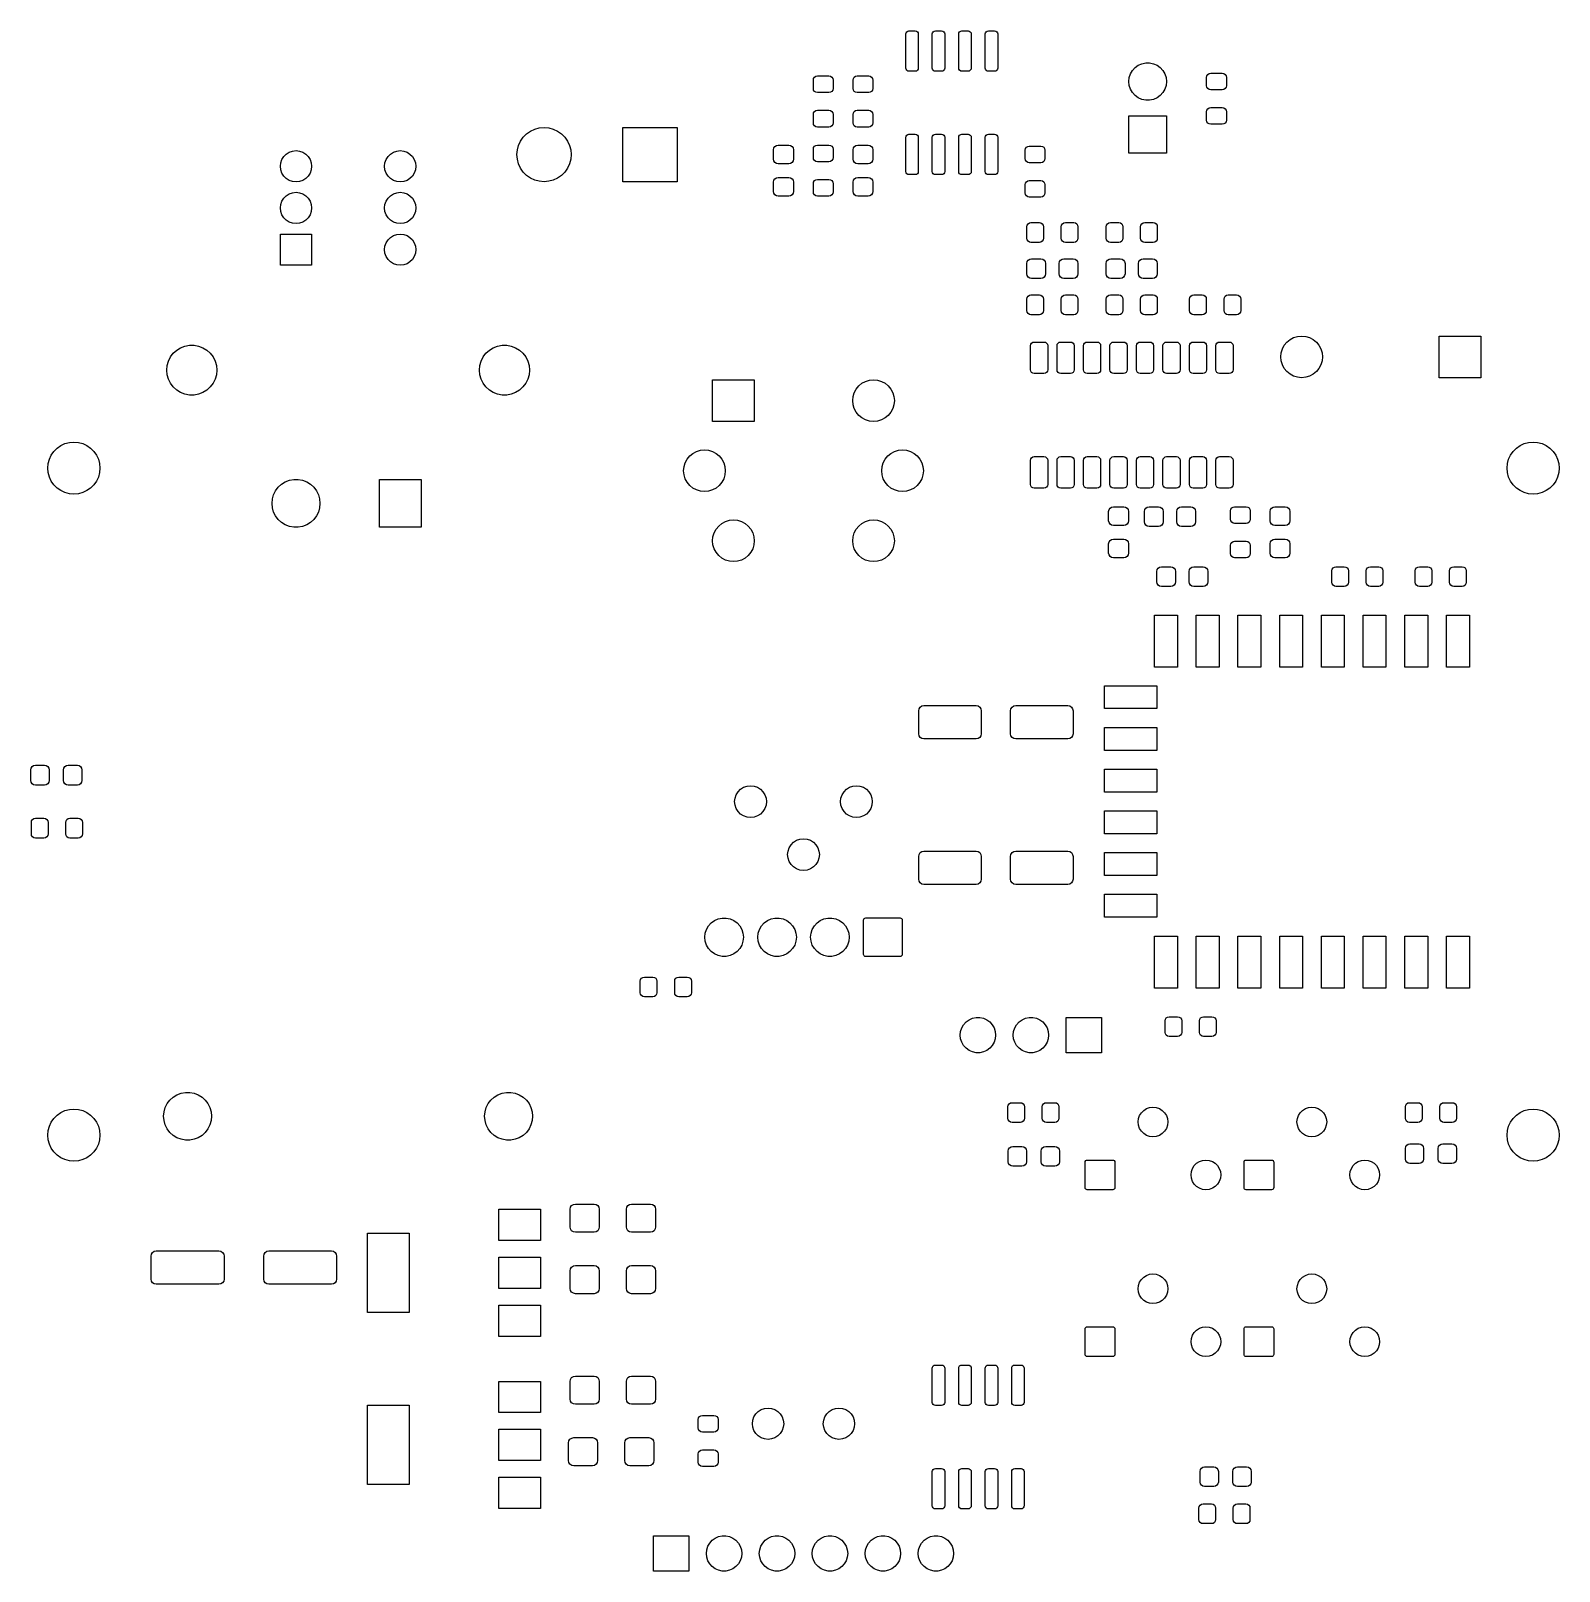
# Model space of a CAD drawing. Extents: x 112.8 to 186.1, y -145.4 to -71.5.
import ezdxf

# ---------------------------------------------------------------- set-up
doc = ezdxf.new("R2010")
doc.units = 0
doc.layers.add('BLACK', color=7, linetype='CONTINUOUS')

msp = doc.modelspace()

# ---------------------------------------------------------------- linework, layer by layer
at = {"layer": 'BLACK', "linetype": 'CONTINUOUS'}
for p, q in [((154.767, -71.63), (154.778, -71.5726)), ((154.767, -73.27), (154.767, -71.63)), ((154.778, -71.5726), (154.811, -71.5239)), ((154.811, -71.5239), (154.86, -71.4914)), ((154.86, -71.4914), (154.917, -71.48)), ((154.917, -71.48), (155.217, -71.48)), ((155.217, -71.48), (155.274, -71.4914)), ((155.274, -71.4914), (155.323, -71.5239)), ((155.323, -71.5239), (155.356, -71.5726)), ((155.356, -71.5726), (155.367, -71.63)), ((155.367, -71.63), (155.367, -73.27)), ((156.037, -71.63), (156.048, -71.5726)), ((156.037, -73.27), (156.037, -71.63)), ((156.048, -71.5726), (156.081, -71.5239)), ((156.081, -71.5239), (156.13, -71.4914)), ((156.13, -71.4914), (156.187, -71.48)), ((156.187, -71.48), (156.487, -71.48)), ((156.487, -71.48), (156.544, -71.4914)), ((156.544, -71.4914), (156.593, -71.5239)), ((156.593, -71.5239), (156.626, -71.5726)), ((156.626, -71.5726), (156.637, -71.63)), ((156.637, -71.63), (156.637, -73.27)), ((157.307, -71.63), (157.318, -71.5726)), ((157.307, -73.27), (157.307, -71.63)), ((157.318, -71.5726), (157.351, -71.5239)), ((157.351, -71.5239), (157.4, -71.4914)), ((157.4, -71.4914), (157.457, -71.48)), ((157.457, -71.48), (157.757, -71.48)), ((157.757, -71.48), (157.814, -71.4914)), ((157.814, -71.4914), (157.863, -71.5239)), ((157.863, -71.5239), (157.896, -71.5726)), ((157.896, -71.5726), (157.907, -71.63)), ((157.907, -71.63), (157.907, -73.27)), ((158.577, -71.63), (158.588, -71.5726)), ((158.577, -73.27), (158.577, -71.63)), ((158.588, -71.5726), (158.621, -71.5239)), ((158.621, -71.5239), (158.67, -71.4914)), ((158.67, -71.4914), (158.727, -71.48)), ((158.727, -71.48), (159.027, -71.48)), ((159.027, -71.48), (159.084, -71.4914)), ((159.084, -71.4914), (159.133, -71.5239)), ((159.133, -71.5239), (159.166, -71.5726)), ((159.166, -71.5726), (159.177, -71.63)), ((159.177, -71.63), (159.177, -73.27)), ((165.768, -73.2452), (165.92, -73.1346)), ((165.92, -73.1346), (166.092, -73.058)), ((166.092, -73.058), (166.276, -73.0189)), ((166.276, -73.0189), (166.464, -73.0189)), ((166.464, -73.0189), (166.648, -73.058)), ((166.648, -73.058), (166.82, -73.1346)), ((166.82, -73.1346), (166.972, -73.2452)), ((150.332, -73.845), (150.347, -73.7685)), ((150.332, -74.245), (150.332, -73.845)), ((150.347, -73.7685), (150.391, -73.7036)), ((150.391, -73.7036), (150.455, -73.6602)), ((150.455, -73.6602), (150.532, -73.645)), ((150.532, -73.645), (151.082, -73.645)), ((151.082, -73.645), (151.159, -73.6602)), ((151.159, -73.6602), (151.223, -73.7036)), ((151.223, -73.7036), (151.267, -73.7685)), ((151.267, -73.7685), (151.282, -73.845)), ((151.282, -73.845), (151.282, -74.245)), ((152.237, -73.845), (152.252, -73.7685)), ((152.237, -74.245), (152.237, -73.845)), ((152.252, -73.7685), (152.296, -73.7036)), ((152.296, -73.7036), (152.36, -73.6602)), ((152.36, -73.6602), (152.437, -73.645)), ((152.437, -73.645), (152.987, -73.645)), ((152.987, -73.645), (153.064, -73.6602)), ((153.064, -73.6602), (153.128, -73.7036)), ((153.128, -73.7036), (153.172, -73.7685)), ((153.172, -73.7685), (153.187, -73.845)), ((153.187, -73.845), (153.187, -74.245)), ((154.778, -73.3274), (154.767, -73.27)), ((154.811, -73.3761), (154.778, -73.3274)), ((154.86, -73.4086), (154.811, -73.3761)), ((154.917, -73.42), (154.86, -73.4086)), ((155.217, -73.42), (154.917, -73.42)), ((155.274, -73.4086), (155.217, -73.42)), ((155.323, -73.3761), (155.274, -73.4086)), ((155.356, -73.3274), (155.323, -73.3761)), ((155.367, -73.27), (155.356, -73.3274)), ((156.048, -73.3274), (156.037, -73.27)), ((156.081, -73.3761), (156.048, -73.3274)), ((156.13, -73.4086), (156.081, -73.3761)), ((156.187, -73.42), (156.13, -73.4086)), ((156.487, -73.42), (156.187, -73.42)), ((156.544, -73.4086), (156.487, -73.42)), ((156.593, -73.3761), (156.544, -73.4086)), ((156.626, -73.3274), (156.593, -73.3761)), ((156.637, -73.27), (156.626, -73.3274)), ((157.318, -73.3274), (157.307, -73.27)), ((157.351, -73.3761), (157.318, -73.3274)), ((157.4, -73.4086), (157.351, -73.3761)), ((157.457, -73.42), (157.4, -73.4086)), ((157.757, -73.42), (157.457, -73.42)), ((157.814, -73.4086), (157.757, -73.42)), ((157.863, -73.3761), (157.814, -73.4086)), ((157.896, -73.3274), (157.863, -73.3761)), ((157.907, -73.27), (157.896, -73.3274)), ((158.588, -73.3274), (158.577, -73.27)), ((158.621, -73.3761), (158.588, -73.3274)), ((158.67, -73.4086), (158.621, -73.3761)), ((158.727, -73.42), (158.67, -73.4086)), ((159.027, -73.42), (158.727, -73.42)), ((159.084, -73.4086), (159.027, -73.42)), ((159.133, -73.3761), (159.084, -73.4086)), ((159.166, -73.3274), (159.133, -73.3761)), ((159.177, -73.27), (159.166, -73.3274)), ((165.47, -73.914), (165.49, -73.7269)), ((165.49, -73.7269), (165.548, -73.5479)), ((165.548, -73.5479), (165.642, -73.385)), ((165.642, -73.385), (165.768, -73.2452)), ((166.972, -73.2452), (167.098, -73.385)), ((167.098, -73.385), (167.192, -73.5479)), ((167.192, -73.5479), (167.25, -73.7269)), ((167.25, -73.7269), (167.27, -73.914)), ((169.197, -73.714), (169.212, -73.6375)), ((169.197, -74.114), (169.197, -73.714)), ((169.212, -73.6375), (169.256, -73.5726)), ((169.256, -73.5726), (169.32, -73.5292)), ((169.32, -73.5292), (169.397, -73.514)), ((169.397, -73.514), (169.947, -73.514)), ((169.947, -73.514), (170.024, -73.5292)), ((170.024, -73.5292), (170.088, -73.5726)), ((170.088, -73.5726), (170.132, -73.6375)), ((170.132, -73.6375), (170.147, -73.714)), ((170.147, -73.714), (170.147, -74.114)), ((150.347, -74.3215), (150.332, -74.245)), ((150.391, -74.3864), (150.347, -74.3215)), ((150.455, -74.4298), (150.391, -74.3864)), ((150.532, -74.445), (150.455, -74.4298)), ((151.082, -74.445), (150.532, -74.445)), ((151.159, -74.4298), (151.082, -74.445)), ((151.223, -74.3864), (151.159, -74.4298)), ((151.267, -74.3215), (151.223, -74.3864)), ((151.282, -74.245), (151.267, -74.3215)), ((152.252, -74.3215), (152.237, -74.245)), ((152.296, -74.3864), (152.252, -74.3215)), ((152.36, -74.4298), (152.296, -74.3864)), ((152.437, -74.445), (152.36, -74.4298)), ((152.987, -74.445), (152.437, -74.445)), ((153.064, -74.4298), (152.987, -74.445)), ((153.128, -74.3864), (153.064, -74.4298)), ((153.172, -74.3215), (153.128, -74.3864)), ((153.187, -74.245), (153.172, -74.3215)), ((165.49, -74.1011), (165.47, -73.914)), ((165.548, -74.2801), (165.49, -74.1011)), ((165.642, -74.443), (165.548, -74.2801)), ((165.768, -74.5828), (165.642, -74.443)), ((165.92, -74.6934), (165.768, -74.5828)), ((166.972, -74.5828), (166.82, -74.6934)), ((167.098, -74.443), (166.972, -74.5828)), ((167.192, -74.2801), (167.098, -74.443)), ((167.25, -74.1011), (167.192, -74.2801)), ((167.27, -73.914), (167.25, -74.1011)), ((169.212, -74.1905), (169.197, -74.114)), ((169.256, -74.2554), (169.212, -74.1905)), ((169.32, -74.2988), (169.256, -74.2554)), ((169.397, -74.314), (169.32, -74.2988)), ((169.947, -74.314), (169.397, -74.314)), ((170.024, -74.2988), (169.947, -74.314)), ((170.088, -74.2554), (170.024, -74.2988)), ((170.132, -74.1905), (170.088, -74.2554)), ((170.147, -74.114), (170.132, -74.1905)), ((150.347, -75.4185), (150.391, -75.3536)), ((150.391, -75.3536), (150.455, -75.3102)), ((150.455, -75.3102), (150.532, -75.295)), ((150.532, -75.295), (151.082, -75.295)), ((151.082, -75.295), (151.159, -75.3102)), ((151.159, -75.3102), (151.223, -75.3536)), ((151.223, -75.3536), (151.267, -75.4185)), ((152.252, -75.4185), (152.296, -75.3536)), ((152.296, -75.3536), (152.36, -75.3102)), ((152.36, -75.3102), (152.437, -75.295)), ((152.437, -75.295), (152.987, -75.295)), ((152.987, -75.295), (153.064, -75.3102)), ((153.064, -75.3102), (153.128, -75.3536)), ((153.128, -75.3536), (153.172, -75.4185)), ((166.092, -74.77), (165.92, -74.6934)), ((166.276, -74.8091), (166.092, -74.77)), ((166.464, -74.8091), (166.276, -74.8091)), ((166.648, -74.77), (166.464, -74.8091)), ((166.82, -74.6934), (166.648, -74.77)), ((169.197, -75.364), (169.212, -75.2875)), ((169.197, -75.764), (169.197, -75.364)), ((169.212, -75.2875), (169.256, -75.2226)), ((169.256, -75.2226), (169.32, -75.1792)), ((169.32, -75.1792), (169.397, -75.164)), ((169.397, -75.164), (169.947, -75.164)), ((169.947, -75.164), (170.024, -75.1792)), ((170.024, -75.1792), (170.088, -75.2226)), ((170.088, -75.2226), (170.132, -75.2875)), ((170.132, -75.2875), (170.147, -75.364)), ((170.147, -75.364), (170.147, -75.764)), ((150.332, -75.495), (150.347, -75.4185)), ((150.332, -75.895), (150.332, -75.495)), ((150.347, -75.9715), (150.332, -75.895)), ((150.391, -76.0364), (150.347, -75.9715)), ((150.455, -76.0798), (150.391, -76.0364)), ((150.532, -76.095), (150.455, -76.0798)), ((151.082, -76.095), (150.532, -76.095)), ((151.159, -76.0798), (151.082, -76.095)), ((151.223, -76.0364), (151.159, -76.0798)), ((151.267, -75.9715), (151.223, -76.0364)), ((151.267, -75.4185), (151.282, -75.495)), ((151.282, -75.895), (151.267, -75.9715)), ((151.282, -75.495), (151.282, -75.895)), ((152.237, -75.495), (152.252, -75.4185)), ((152.237, -75.895), (152.237, -75.495)), ((152.252, -75.9715), (152.237, -75.895)), ((152.296, -76.0364), (152.252, -75.9715)), ((152.36, -76.0798), (152.296, -76.0364)), ((152.437, -76.095), (152.36, -76.0798)), ((152.987, -76.095), (152.437, -76.095)), ((153.064, -76.0798), (152.987, -76.095)), ((153.128, -76.0364), (153.064, -76.0798)), ((153.172, -75.9715), (153.128, -76.0364)), ((153.172, -75.4185), (153.187, -75.495)), ((153.187, -75.895), (153.172, -75.9715)), ((153.187, -75.495), (153.187, -75.895)), ((165.47, -77.354), (165.47, -75.554)), ((165.47, -75.554), (167.27, -75.554)), ((167.27, -75.554), (167.27, -77.354)), ((169.212, -75.8405), (169.197, -75.764)), ((169.256, -75.9054), (169.212, -75.8405)), ((169.32, -75.9488), (169.256, -75.9054)), ((169.397, -75.964), (169.32, -75.9488)), ((169.947, -75.964), (169.397, -75.964)), ((170.024, -75.9488), (169.947, -75.964)), ((170.088, -75.9054), (170.024, -75.9488)), ((170.132, -75.8405), (170.088, -75.9054)), ((170.147, -75.764), (170.132, -75.8405)), ((136.192, -76.9744), (136.288, -76.769)), ((136.288, -76.769), (136.418, -76.5834)), ((136.418, -76.5834), (136.578, -76.4231)), ((136.578, -76.4231), (136.764, -76.2932)), ((136.764, -76.2932), (136.969, -76.1974)), ((136.969, -76.1974), (137.188, -76.1388)), ((137.188, -76.1388), (137.414, -76.119)), ((137.414, -76.119), (137.64, -76.1388)), ((137.64, -76.1388), (137.859, -76.1974)), ((137.859, -76.1974), (138.064, -76.2932)), ((138.064, -76.2932), (138.25, -76.4231)), ((138.25, -76.4231), (138.41, -76.5834)), ((138.41, -76.5834), (138.54, -76.769)), ((138.54, -76.769), (138.636, -76.9744)), ((141.194, -78.719), (141.194, -76.119)), ((141.194, -76.119), (143.794, -76.119)), ((143.794, -76.119), (143.794, -78.719)), ((154.767, -76.59), (154.778, -76.5326)), ((154.767, -78.23), (154.767, -76.59)), ((154.778, -76.5326), (154.811, -76.4839)), ((154.811, -76.4839), (154.86, -76.4514)), ((154.86, -76.4514), (154.917, -76.44)), ((154.917, -76.44), (155.217, -76.44)), ((155.217, -76.44), (155.274, -76.4514)), ((155.274, -76.4514), (155.323, -76.4839)), ((155.323, -76.4839), (155.356, -76.5326)), ((155.356, -76.5326), (155.367, -76.59)), ((155.367, -76.59), (155.367, -78.23)), ((156.037, -76.59), (156.048, -76.5326)), ((156.037, -78.23), (156.037, -76.59)), ((156.048, -76.5326), (156.081, -76.4839)), ((156.081, -76.4839), (156.13, -76.4514)), ((156.13, -76.4514), (156.187, -76.44)), ((156.187, -76.44), (156.487, -76.44)), ((156.487, -76.44), (156.544, -76.4514)), ((156.544, -76.4514), (156.593, -76.4839)), ((156.593, -76.4839), (156.626, -76.5326)), ((156.626, -76.5326), (156.637, -76.59)), ((156.637, -76.59), (156.637, -78.23)), ((157.307, -76.59), (157.318, -76.5326)), ((157.307, -78.23), (157.307, -76.59)), ((157.318, -76.5326), (157.351, -76.4839)), ((157.351, -76.4839), (157.4, -76.4514)), ((157.4, -76.4514), (157.457, -76.44)), ((157.457, -76.44), (157.757, -76.44)), ((157.757, -76.44), (157.814, -76.4514)), ((157.814, -76.4514), (157.863, -76.4839)), ((157.863, -76.4839), (157.896, -76.5326)), ((157.896, -76.5326), (157.907, -76.59)), ((157.907, -76.59), (157.907, -78.23)), ((158.577, -76.59), (158.588, -76.5326)), ((158.577, -78.23), (158.577, -76.59)), ((158.588, -76.5326), (158.621, -76.4839)), ((158.621, -76.4839), (158.67, -76.4514)), ((158.67, -76.4514), (158.727, -76.44)), ((158.727, -76.44), (159.027, -76.44)), ((159.027, -76.44), (159.084, -76.4514)), ((159.084, -76.4514), (159.133, -76.4839)), ((159.133, -76.4839), (159.166, -76.5326)), ((159.166, -76.5326), (159.177, -76.59)), ((159.177, -76.59), (159.177, -78.23)), ((124.84, -77.6526), (124.93, -77.5104)), ((124.93, -77.5104), (125.048, -77.3916)), ((125.048, -77.3916), (125.191, -77.3023)), ((125.191, -77.3023), (125.349, -77.2468)), ((125.349, -77.2468), (125.516, -77.228)), ((125.516, -77.228), (125.683, -77.2468)), ((125.683, -77.2468), (125.841, -77.3023)), ((125.841, -77.3023), (125.984, -77.3916)), ((125.984, -77.3916), (126.102, -77.5104)), ((126.102, -77.5104), (126.192, -77.6526)), ((129.84, -77.6526), (129.93, -77.5104)), ((129.93, -77.5104), (130.048, -77.3916)), ((130.048, -77.3916), (130.191, -77.3023)), ((130.191, -77.3023), (130.349, -77.2468)), ((130.349, -77.2468), (130.516, -77.228)), ((130.516, -77.228), (130.683, -77.2468)), ((130.683, -77.2468), (130.841, -77.3023)), ((130.841, -77.3023), (130.984, -77.3916)), ((130.984, -77.3916), (131.102, -77.5104)), ((131.102, -77.5104), (131.192, -77.6526)), ((136.114, -77.419), (136.134, -77.1933)), ((136.134, -77.6447), (136.114, -77.419)), ((136.134, -77.1933), (136.192, -76.9744)), ((138.636, -76.9744), (138.694, -77.1933)), ((138.694, -77.1933), (138.714, -77.419)), ((138.714, -77.419), (138.694, -77.6447)), ((148.427, -77.185), (148.444, -77.0989)), ((148.427, -77.635), (148.427, -77.185)), ((148.444, -77.0989), (148.493, -77.0259)), ((148.493, -77.0259), (148.566, -76.9771)), ((148.566, -76.9771), (148.652, -76.96)), ((148.652, -76.96), (149.152, -76.96)), ((149.152, -76.96), (149.238, -76.9771)), ((149.238, -76.9771), (149.311, -77.0259)), ((149.311, -77.0259), (149.36, -77.0989)), ((149.36, -77.0989), (149.377, -77.185)), ((149.377, -77.185), (149.377, -77.635)), ((150.332, -77.16), (150.347, -77.0835)), ((150.332, -77.56), (150.332, -77.16)), ((150.347, -77.6365), (150.332, -77.56)), ((150.347, -77.0835), (150.391, -77.0186)), ((150.391, -77.0186), (150.455, -76.9752)), ((150.455, -76.9752), (150.532, -76.96)), ((150.532, -76.96), (151.082, -76.96)), ((151.082, -76.96), (151.159, -76.9752)), ((151.159, -76.9752), (151.223, -77.0186)), ((151.223, -77.0186), (151.267, -77.0835)), ((151.267, -77.0835), (151.282, -77.16)), ((151.282, -77.56), (151.267, -77.6365)), ((151.282, -77.16), (151.282, -77.56)), ((152.237, -77.185), (152.254, -77.0989)), ((152.237, -77.635), (152.237, -77.185)), ((152.254, -77.0989), (152.303, -77.0259)), ((152.303, -77.0259), (152.376, -76.9771)), ((152.376, -76.9771), (152.462, -76.96)), ((152.462, -76.96), (152.962, -76.96)), ((152.962, -76.96), (153.048, -76.9771)), ((153.048, -76.9771), (153.121, -77.0259)), ((153.121, -77.0259), (153.17, -77.0989)), ((153.17, -77.0989), (153.187, -77.185)), ((153.187, -77.185), (153.187, -77.635)), ((160.492, -77.21), (160.507, -77.1335)), ((160.492, -77.61), (160.492, -77.21)), ((160.507, -77.1335), (160.551, -77.0686)), ((160.551, -77.0686), (160.615, -77.0252)), ((160.615, -77.0252), (160.692, -77.01)), ((160.692, -77.01), (161.242, -77.01)), ((161.242, -77.01), (161.319, -77.0252)), ((161.319, -77.0252), (161.383, -77.0686)), ((161.383, -77.0686), (161.427, -77.1335)), ((161.427, -77.1335), (161.442, -77.21)), ((161.442, -77.21), (161.442, -77.61)), ((167.27, -77.354), (165.47, -77.354)), ((124.766, -77.978), (124.785, -77.8111)), ((124.785, -78.1449), (124.766, -77.978)), ((124.785, -77.8111), (124.84, -77.6526)), ((124.84, -78.3034), (124.785, -78.1449)), ((124.93, -78.4456), (124.84, -78.3034)), ((126.192, -78.3034), (126.102, -78.4456)), ((126.192, -77.6526), (126.247, -77.8111)), ((126.247, -78.1449), (126.192, -78.3034)), ((126.247, -77.8111), (126.266, -77.978)), ((126.266, -77.978), (126.247, -78.1449)), ((129.766, -77.978), (129.785, -77.8111)), ((129.785, -78.1449), (129.766, -77.978)), ((129.785, -77.8111), (129.84, -77.6526)), ((129.84, -78.3034), (129.785, -78.1449)), ((129.93, -78.4456), (129.84, -78.3034)), ((131.192, -78.3034), (131.102, -78.4456)), ((131.192, -77.6526), (131.247, -77.8111)), ((131.247, -78.1449), (131.192, -78.3034)), ((131.247, -77.8111), (131.266, -77.978)), ((131.266, -77.978), (131.247, -78.1449)), ((136.192, -77.8636), (136.134, -77.6447)), ((136.288, -78.069), (136.192, -77.8636)), ((136.418, -78.2546), (136.288, -78.069)), ((136.578, -78.4149), (136.418, -78.2546)), ((138.41, -78.2546), (138.25, -78.4149)), ((138.54, -78.069), (138.41, -78.2546)), ((138.636, -77.8636), (138.54, -78.069)), ((138.694, -77.6447), (138.636, -77.8636)), ((148.444, -77.7211), (148.427, -77.635)), ((148.493, -77.7941), (148.444, -77.7211)), ((148.566, -77.8429), (148.493, -77.7941)), ((148.652, -77.86), (148.566, -77.8429)), ((149.152, -77.86), (148.652, -77.86)), ((149.238, -77.8429), (149.152, -77.86)), ((149.311, -77.7941), (149.238, -77.8429)), ((149.36, -77.7211), (149.311, -77.7941)), ((149.377, -77.635), (149.36, -77.7211)), ((150.391, -77.7014), (150.347, -77.6365)), ((150.455, -77.7448), (150.391, -77.7014)), ((150.532, -77.76), (150.455, -77.7448)), ((151.082, -77.76), (150.532, -77.76)), ((151.159, -77.7448), (151.082, -77.76)), ((151.223, -77.7014), (151.159, -77.7448)), ((151.267, -77.6365), (151.223, -77.7014)), ((152.254, -77.7211), (152.237, -77.635)), ((152.303, -77.7941), (152.254, -77.7211)), ((152.376, -77.8429), (152.303, -77.7941)), ((152.462, -77.86), (152.376, -77.8429)), ((152.962, -77.86), (152.462, -77.86)), ((153.048, -77.8429), (152.962, -77.86)), ((153.121, -77.7941), (153.048, -77.8429)), ((153.17, -77.7211), (153.121, -77.7941)), ((153.187, -77.635), (153.17, -77.7211)), ((154.778, -78.2874), (154.767, -78.23)), ((154.811, -78.3361), (154.778, -78.2874)), ((155.356, -78.2874), (155.323, -78.3361)), ((155.367, -78.23), (155.356, -78.2874)), ((156.048, -78.2874), (156.037, -78.23)), ((156.081, -78.3361), (156.048, -78.2874)), ((156.626, -78.2874), (156.593, -78.3361)), ((156.637, -78.23), (156.626, -78.2874)), ((157.318, -78.2874), (157.307, -78.23)), ((157.351, -78.3361), (157.318, -78.2874)), ((157.896, -78.2874), (157.863, -78.3361)), ((157.907, -78.23), (157.896, -78.2874)), ((158.588, -78.2874), (158.577, -78.23)), ((158.621, -78.3361), (158.588, -78.2874)), ((159.166, -78.2874), (159.133, -78.3361)), ((159.177, -78.23), (159.166, -78.2874)), ((160.507, -77.6865), (160.492, -77.61)), ((160.551, -77.7514), (160.507, -77.6865)), ((160.615, -77.7948), (160.551, -77.7514)), ((160.692, -77.81), (160.615, -77.7948)), ((161.242, -77.81), (160.692, -77.81)), ((161.319, -77.7948), (161.242, -77.81)), ((161.383, -77.7514), (161.319, -77.7948)), ((161.427, -77.6865), (161.383, -77.7514)), ((161.442, -77.61), (161.427, -77.6865)), ((125.048, -78.5644), (124.93, -78.4456)), ((125.191, -78.6537), (125.048, -78.5644)), ((125.349, -78.7092), (125.191, -78.6537)), ((125.516, -78.728), (125.349, -78.7092)), ((125.683, -78.7092), (125.516, -78.728)), ((125.841, -78.6537), (125.683, -78.7092)), ((125.984, -78.5644), (125.841, -78.6537)), ((126.102, -78.4456), (125.984, -78.5644)), ((130.048, -78.5644), (129.93, -78.4456)), ((130.191, -78.6537), (130.048, -78.5644)), ((130.349, -78.7092), (130.191, -78.6537)), ((130.516, -78.728), (130.349, -78.7092)), ((130.683, -78.7092), (130.516, -78.728)), ((130.841, -78.6537), (130.683, -78.7092)), ((130.984, -78.5644), (130.841, -78.6537)), ((131.102, -78.4456), (130.984, -78.5644)), ((136.764, -78.5448), (136.578, -78.4149)), ((136.969, -78.6406), (136.764, -78.5448)), ((137.188, -78.6992), (136.969, -78.6406)), ((137.414, -78.719), (137.188, -78.6992)), ((137.64, -78.6992), (137.414, -78.719)), ((137.859, -78.6406), (137.64, -78.6992)), ((138.064, -78.5448), (137.859, -78.6406)), ((138.25, -78.4149), (138.064, -78.5448)), ((143.794, -78.719), (141.194, -78.719)), ((148.427, -78.735), (148.444, -78.6489)), ((148.427, -79.185), (148.427, -78.735)), ((148.444, -78.6489), (148.493, -78.5759)), ((148.493, -78.5759), (148.566, -78.5271)), ((148.566, -78.5271), (148.652, -78.51)), ((148.652, -78.51), (149.152, -78.51)), ((149.152, -78.51), (149.238, -78.5271)), ((149.238, -78.5271), (149.311, -78.5759)), ((149.311, -78.5759), (149.36, -78.6489)), ((149.36, -78.6489), (149.377, -78.735)), ((149.377, -78.735), (149.377, -79.185)), ((150.332, -78.81), (150.347, -78.7335)), ((150.332, -79.21), (150.332, -78.81)), ((150.347, -78.7335), (150.391, -78.6686)), ((150.391, -78.6686), (150.455, -78.6252)), ((150.455, -78.6252), (150.532, -78.61)), ((150.532, -78.61), (151.082, -78.61)), ((151.082, -78.61), (151.159, -78.6252)), ((151.159, -78.6252), (151.223, -78.6686)), ((151.223, -78.6686), (151.267, -78.7335)), ((151.267, -78.7335), (151.282, -78.81)), ((151.282, -78.81), (151.282, -79.21)), ((152.237, -78.735), (152.254, -78.6489)), ((152.237, -79.185), (152.237, -78.735)), ((152.254, -78.6489), (152.303, -78.5759)), ((152.303, -78.5759), (152.376, -78.5271)), ((152.376, -78.5271), (152.462, -78.51)), ((152.462, -78.51), (152.962, -78.51)), ((152.962, -78.51), (153.048, -78.5271)), ((153.048, -78.5271), (153.121, -78.5759)), ((153.121, -78.5759), (153.17, -78.6489)), ((153.17, -78.6489), (153.187, -78.735)), ((153.187, -78.735), (153.187, -79.185)), ((154.86, -78.3686), (154.811, -78.3361)), ((154.917, -78.38), (154.86, -78.3686)), ((155.217, -78.38), (154.917, -78.38)), ((155.274, -78.3686), (155.217, -78.38)), ((155.323, -78.3361), (155.274, -78.3686)), ((156.13, -78.3686), (156.081, -78.3361)), ((156.187, -78.38), (156.13, -78.3686)), ((156.487, -78.38), (156.187, -78.38)), ((156.544, -78.3686), (156.487, -78.38)), ((156.593, -78.3361), (156.544, -78.3686)), ((157.4, -78.3686), (157.351, -78.3361)), ((157.457, -78.38), (157.4, -78.3686)), ((157.757, -78.38), (157.457, -78.38)), ((157.814, -78.3686), (157.757, -78.38)), ((157.863, -78.3361), (157.814, -78.3686)), ((158.67, -78.3686), (158.621, -78.3361)), ((158.727, -78.38), (158.67, -78.3686)), ((159.027, -78.38), (158.727, -78.38)), ((159.084, -78.3686), (159.027, -78.38)), ((159.133, -78.3361), (159.084, -78.3686)), ((160.492, -78.86), (160.507, -78.7835)), ((160.492, -79.26), (160.492, -78.86)), ((160.507, -78.7835), (160.551, -78.7186)), ((160.551, -78.7186), (160.615, -78.6752)), ((160.615, -78.6752), (160.692, -78.66)), ((160.692, -78.66), (161.242, -78.66)), ((161.242, -78.66), (161.319, -78.6752)), ((161.319, -78.6752), (161.383, -78.7186)), ((161.383, -78.7186), (161.427, -78.7835)), ((161.427, -78.7835), (161.442, -78.86)), ((161.442, -78.86), (161.442, -79.26)), ((124.785, -79.8111), (124.84, -79.6526)), ((124.84, -79.6526), (124.93, -79.5104)), ((124.93, -79.5104), (125.048, -79.3916)), ((125.048, -79.3916), (125.191, -79.3023)), ((125.191, -79.3023), (125.349, -79.2468)), ((125.349, -79.2468), (125.516, -79.228)), ((125.516, -79.228), (125.683, -79.2468)), ((125.683, -79.2468), (125.841, -79.3023)), ((125.841, -79.3023), (125.984, -79.3916)), ((125.984, -79.3916), (126.102, -79.5104)), ((126.102, -79.5104), (126.192, -79.6526)), ((126.192, -79.6526), (126.247, -79.8111)), ((129.785, -79.8111), (129.84, -79.6526)), ((129.84, -79.6526), (129.93, -79.5104)), ((129.93, -79.5104), (130.048, -79.3916)), ((130.048, -79.3916), (130.191, -79.3023)), ((130.191, -79.3023), (130.349, -79.2468)), ((130.349, -79.2468), (130.516, -79.228)), ((130.516, -79.228), (130.683, -79.2468)), ((130.683, -79.2468), (130.841, -79.3023)), ((130.841, -79.3023), (130.984, -79.3916)), ((130.984, -79.3916), (131.102, -79.5104)), ((131.102, -79.5104), (131.192, -79.6526)), ((131.192, -79.6526), (131.247, -79.8111)), ((148.444, -79.2711), (148.427, -79.185)), ((148.493, -79.3441), (148.444, -79.2711)), ((148.566, -79.3929), (148.493, -79.3441)), ((148.652, -79.41), (148.566, -79.3929)), ((149.152, -79.41), (148.652, -79.41)), ((149.238, -79.3929), (149.152, -79.41)), ((149.311, -79.3441), (149.238, -79.3929)), ((149.36, -79.2711), (149.311, -79.3441)), ((149.377, -79.185), (149.36, -79.2711)), ((150.347, -79.2865), (150.332, -79.21)), ((150.391, -79.3514), (150.347, -79.2865)), ((150.455, -79.3948), (150.391, -79.3514)), ((150.532, -79.41), (150.455, -79.3948)), ((151.082, -79.41), (150.532, -79.41)), ((151.159, -79.3948), (151.082, -79.41)), ((151.223, -79.3514), (151.159, -79.3948)), ((151.267, -79.2865), (151.223, -79.3514)), ((151.282, -79.21), (151.267, -79.2865)), ((152.254, -79.2711), (152.237, -79.185)), ((152.303, -79.3441), (152.254, -79.2711)), ((152.376, -79.3929), (152.303, -79.3441)), ((152.462, -79.41), (152.376, -79.3929)), ((152.962, -79.41), (152.462, -79.41)), ((153.048, -79.3929), (152.962, -79.41)), ((153.121, -79.3441), (153.048, -79.3929)), ((153.17, -79.2711), (153.121, -79.3441)), ((153.187, -79.185), (153.17, -79.2711)), ((160.507, -79.3365), (160.492, -79.26)), ((160.551, -79.4014), (160.507, -79.3365)), ((160.615, -79.4448), (160.551, -79.4014)), ((160.692, -79.46), (160.615, -79.4448)), ((161.242, -79.46), (160.692, -79.46)), ((161.319, -79.4448), (161.242, -79.46)), ((161.383, -79.4014), (161.319, -79.4448)), ((161.427, -79.3365), (161.383, -79.4014)), ((161.442, -79.26), (161.427, -79.3365)), ((124.766, -79.978), (124.785, -79.8111)), ((124.785, -80.1449), (124.766, -79.978)), ((124.84, -80.3034), (124.785, -80.1449)), ((124.93, -80.4456), (124.84, -80.3034)), ((125.048, -80.5644), (124.93, -80.4456)), ((126.102, -80.4456), (125.984, -80.5644)), ((126.192, -80.3034), (126.102, -80.4456)), ((126.247, -80.1449), (126.192, -80.3034)), ((126.247, -79.8111), (126.266, -79.978)), ((126.266, -79.978), (126.247, -80.1449)), ((129.766, -79.978), (129.785, -79.8111)), ((129.785, -80.1449), (129.766, -79.978)), ((129.84, -80.3034), (129.785, -80.1449)), ((129.93, -80.4456), (129.84, -80.3034)), ((130.048, -80.5644), (129.93, -80.4456)), ((131.102, -80.4456), (130.984, -80.5644)), ((131.192, -80.3034), (131.102, -80.4456)), ((131.247, -80.1449), (131.192, -80.3034)), ((131.247, -79.8111), (131.266, -79.978)), ((131.266, -79.978), (131.247, -80.1449)), ((124.766, -82.728), (124.766, -81.228)), ((124.766, -81.228), (126.266, -81.228)), ((125.191, -80.6537), (125.048, -80.5644)), ((125.349, -80.7092), (125.191, -80.6537)), ((125.516, -80.728), (125.349, -80.7092)), ((125.683, -80.7092), (125.516, -80.728)), ((125.841, -80.6537), (125.683, -80.7092)), ((125.984, -80.5644), (125.841, -80.6537)), ((126.266, -81.228), (126.266, -82.728)), ((130.191, -80.6537), (130.048, -80.5644)), ((130.349, -80.7092), (130.191, -80.6537)), ((130.191, -81.3023), (130.349, -81.2468)), ((130.516, -80.728), (130.349, -80.7092)), ((130.349, -81.2468), (130.516, -81.228)), ((130.683, -80.7092), (130.516, -80.728)), ((130.516, -81.228), (130.683, -81.2468)), ((130.841, -80.6537), (130.683, -80.7092)), ((130.683, -81.2468), (130.841, -81.3023)), ((130.984, -80.5644), (130.841, -80.6537)), ((160.573, -80.878), (160.588, -80.8015)), ((160.573, -81.428), (160.573, -80.878)), ((160.588, -80.8015), (160.632, -80.7366)), ((160.632, -80.7366), (160.696, -80.6932)), ((160.696, -80.6932), (160.773, -80.678)), ((160.773, -80.678), (161.173, -80.678)), ((161.173, -80.678), (161.25, -80.6932)), ((161.25, -80.6932), (161.314, -80.7366)), ((161.314, -80.7366), (161.358, -80.8015)), ((161.358, -80.8015), (161.373, -80.878)), ((161.373, -80.878), (161.373, -81.428)), ((162.223, -80.878), (162.238, -80.8015)), ((162.223, -81.428), (162.223, -80.878)), ((162.238, -80.8015), (162.282, -80.7366)), ((162.282, -80.7366), (162.346, -80.6932)), ((162.346, -80.6932), (162.423, -80.678)), ((162.423, -80.678), (162.823, -80.678)), ((162.823, -80.678), (162.9, -80.6932)), ((162.9, -80.6932), (162.964, -80.7366)), ((162.964, -80.7366), (163.008, -80.8015)), ((163.008, -80.8015), (163.023, -80.878)), ((163.023, -80.878), (163.023, -81.428)), ((164.383, -80.878), (164.398, -80.8015)), ((164.383, -81.428), (164.383, -80.878)), ((164.398, -80.8015), (164.442, -80.7366)), ((164.442, -80.7366), (164.506, -80.6932)), ((164.506, -80.6932), (164.583, -80.678)), ((164.583, -80.678), (164.983, -80.678)), ((164.983, -80.678), (165.06, -80.6932)), ((165.06, -80.6932), (165.124, -80.7366)), ((165.124, -80.7366), (165.168, -80.8015)), ((165.168, -80.8015), (165.183, -80.878)), ((165.183, -80.878), (165.183, -81.428)), ((166.033, -80.878), (166.048, -80.8015)), ((166.033, -81.428), (166.033, -80.878)), ((166.048, -80.8015), (166.092, -80.7366)), ((166.092, -80.7366), (166.156, -80.6932)), ((166.156, -80.6932), (166.233, -80.678)), ((166.233, -80.678), (166.633, -80.678)), ((166.633, -80.678), (166.71, -80.6932)), ((166.71, -80.6932), (166.774, -80.7366)), ((166.774, -80.7366), (166.818, -80.8015)), ((166.818, -80.8015), (166.833, -80.878)), ((166.833, -80.878), (166.833, -81.428)), ((129.766, -81.978), (129.785, -81.8111)), ((129.785, -82.1449), (129.766, -81.978)), ((129.785, -81.8111), (129.84, -81.6526)), ((129.84, -81.6526), (129.93, -81.5104)), ((129.93, -81.5104), (130.048, -81.3916)), ((130.048, -81.3916), (130.191, -81.3023)), ((130.841, -81.3023), (130.984, -81.3916)), ((130.984, -81.3916), (131.102, -81.5104)), ((131.102, -81.5104), (131.192, -81.6526)), ((131.192, -81.6526), (131.247, -81.8111)), ((131.247, -81.8111), (131.266, -81.978)), ((131.266, -81.978), (131.247, -82.1449)), ((160.588, -81.5045), (160.573, -81.428)), ((160.632, -81.5694), (160.588, -81.5045)), ((160.696, -81.6128), (160.632, -81.5694)), ((160.773, -81.628), (160.696, -81.6128)), ((161.173, -81.628), (160.773, -81.628)), ((161.25, -81.6128), (161.173, -81.628)), ((161.314, -81.5694), (161.25, -81.6128)), ((161.358, -81.5045), (161.314, -81.5694)), ((161.373, -81.428), (161.358, -81.5045)), ((162.238, -81.5045), (162.223, -81.428)), ((162.282, -81.5694), (162.238, -81.5045)), ((162.346, -81.6128), (162.282, -81.5694)), ((162.423, -81.628), (162.346, -81.6128)), ((162.823, -81.628), (162.423, -81.628)), ((162.9, -81.6128), (162.823, -81.628)), ((162.964, -81.5694), (162.9, -81.6128)), ((163.008, -81.5045), (162.964, -81.5694)), ((163.023, -81.428), (163.008, -81.5045)), ((164.398, -81.5045), (164.383, -81.428)), ((164.442, -81.5694), (164.398, -81.5045)), ((164.506, -81.6128), (164.442, -81.5694)), ((164.583, -81.628), (164.506, -81.6128)), ((164.983, -81.628), (164.583, -81.628)), ((165.06, -81.6128), (164.983, -81.628)), ((165.124, -81.5694), (165.06, -81.6128)), ((165.168, -81.5045), (165.124, -81.5694)), ((165.183, -81.428), (165.168, -81.5045)), ((166.048, -81.5045), (166.033, -81.428)), ((166.092, -81.5694), (166.048, -81.5045)), ((166.156, -81.6128), (166.092, -81.5694)), ((166.233, -81.628), (166.156, -81.6128)), ((166.633, -81.628), (166.233, -81.628)), ((166.71, -81.6128), (166.633, -81.628)), ((166.774, -81.5694), (166.71, -81.6128)), ((166.818, -81.5045), (166.774, -81.5694)), ((166.833, -81.428), (166.818, -81.5045)), ((126.266, -82.728), (124.766, -82.728)), ((129.84, -82.3034), (129.785, -82.1449)), ((129.93, -82.4456), (129.84, -82.3034)), ((130.048, -82.5644), (129.93, -82.4456)), ((130.191, -82.6537), (130.048, -82.5644)), ((130.349, -82.7092), (130.191, -82.6537)), ((130.516, -82.728), (130.349, -82.7092)), ((130.683, -82.7092), (130.516, -82.728)), ((130.841, -82.6537), (130.683, -82.7092)), ((130.984, -82.5644), (130.841, -82.6537)), ((131.102, -82.4456), (130.984, -82.5644)), ((131.192, -82.3034), (131.102, -82.4456)), ((131.247, -82.1449), (131.192, -82.3034)), ((160.573, -82.6395), (160.59, -82.5534)), ((160.573, -83.1395), (160.573, -82.6395)), ((160.59, -82.5534), (160.639, -82.4804)), ((160.639, -82.4804), (160.712, -82.4316)), ((160.712, -82.4316), (160.798, -82.4145)), ((160.798, -82.4145), (161.248, -82.4145)), ((161.248, -82.4145), (161.334, -82.4316)), ((161.334, -82.4316), (161.407, -82.4804)), ((161.407, -82.4804), (161.456, -82.5534)), ((161.456, -82.5534), (161.473, -82.6395)), ((161.473, -82.6395), (161.473, -83.1395)), ((162.123, -82.6395), (162.14, -82.5534)), ((162.123, -83.1395), (162.123, -82.6395)), ((162.14, -82.5534), (162.189, -82.4804)), ((162.189, -82.4804), (162.262, -82.4316)), ((162.262, -82.4316), (162.348, -82.4145)), ((162.348, -82.4145), (162.798, -82.4145)), ((162.798, -82.4145), (162.884, -82.4316)), ((162.884, -82.4316), (162.957, -82.4804)), ((162.957, -82.4804), (163.006, -82.5534)), ((163.006, -82.5534), (163.023, -82.6395)), ((163.023, -82.6395), (163.023, -83.1395)), ((164.383, -82.6395), (164.4, -82.5534)), ((164.383, -83.1395), (164.383, -82.6395)), ((164.4, -82.5534), (164.449, -82.4804)), ((164.449, -82.4804), (164.522, -82.4316)), ((164.522, -82.4316), (164.608, -82.4145)), ((164.608, -82.4145), (165.058, -82.4145)), ((165.058, -82.4145), (165.144, -82.4316)), ((165.144, -82.4316), (165.217, -82.4804)), ((165.217, -82.4804), (165.266, -82.5534)), ((165.266, -82.5534), (165.283, -82.6395)), ((165.283, -82.6395), (165.283, -83.1395)), ((165.933, -82.6395), (165.95, -82.5534)), ((165.933, -83.1395), (165.933, -82.6395)), ((165.95, -82.5534), (165.999, -82.4804)), ((165.999, -82.4804), (166.072, -82.4316)), ((166.072, -82.4316), (166.158, -82.4145)), ((166.158, -82.4145), (166.608, -82.4145)), ((166.608, -82.4145), (166.694, -82.4316)), ((166.694, -82.4316), (166.767, -82.4804)), ((166.767, -82.4804), (166.816, -82.5534)), ((166.816, -82.5534), (166.833, -82.6395)), ((166.833, -82.6395), (166.833, -83.1395)), ((160.59, -83.2256), (160.573, -83.1395)), ((160.639, -83.2986), (160.59, -83.2256)), ((160.712, -83.3474), (160.639, -83.2986)), ((160.798, -83.3645), (160.712, -83.3474)), ((161.248, -83.3645), (160.798, -83.3645)), ((161.334, -83.3474), (161.248, -83.3645)), ((161.407, -83.2986), (161.334, -83.3474)), ((161.456, -83.2256), (161.407, -83.2986)), ((161.473, -83.1395), (161.456, -83.2256)), ((162.14, -83.2256), (162.123, -83.1395)), ((162.189, -83.2986), (162.14, -83.2256)), ((162.262, -83.3474), (162.189, -83.2986)), ((162.348, -83.3645), (162.262, -83.3474)), ((162.798, -83.3645), (162.348, -83.3645)), ((162.884, -83.3474), (162.798, -83.3645)), ((162.957, -83.2986), (162.884, -83.3474)), ((163.006, -83.2256), (162.957, -83.2986)), ((163.023, -83.1395), (163.006, -83.2256)), ((164.4, -83.2256), (164.383, -83.1395)), ((164.449, -83.2986), (164.4, -83.2256)), ((164.522, -83.3474), (164.449, -83.2986)), ((164.608, -83.3645), (164.522, -83.3474)), ((165.058, -83.3645), (164.608, -83.3645)), ((165.144, -83.3474), (165.058, -83.3645)), ((165.217, -83.2986), (165.144, -83.3474)), ((165.266, -83.2256), (165.217, -83.2986)), ((165.283, -83.1395), (165.266, -83.2256)), ((165.95, -83.2256), (165.933, -83.1395)), ((165.999, -83.2986), (165.95, -83.2256)), ((166.072, -83.3474), (165.999, -83.2986)), ((166.158, -83.3645), (166.072, -83.3474)), ((166.608, -83.3645), (166.158, -83.3645)), ((166.694, -83.3474), (166.608, -83.3645)), ((166.767, -83.2986), (166.694, -83.3474)), ((166.816, -83.2256), (166.767, -83.2986)), ((166.833, -83.1395), (166.816, -83.2256)), ((160.588, -84.2745), (160.632, -84.2096)), ((160.632, -84.2096), (160.696, -84.1662)), ((160.696, -84.1662), (160.773, -84.151)), ((160.773, -84.151), (161.173, -84.151)), ((161.173, -84.151), (161.25, -84.1662)), ((161.25, -84.1662), (161.314, -84.2096)), ((161.314, -84.2096), (161.358, -84.2745)), ((162.238, -84.2745), (162.282, -84.2096)), ((162.282, -84.2096), (162.346, -84.1662)), ((162.346, -84.1662), (162.423, -84.151)), ((162.423, -84.151), (162.823, -84.151)), ((162.823, -84.151), (162.9, -84.1662)), ((162.9, -84.1662), (162.964, -84.2096)), ((162.964, -84.2096), (163.008, -84.2745)), ((164.398, -84.2745), (164.442, -84.2096)), ((164.442, -84.2096), (164.506, -84.1662)), ((164.506, -84.1662), (164.583, -84.151)), ((164.583, -84.151), (164.983, -84.151)), ((164.983, -84.151), (165.06, -84.1662)), ((165.06, -84.1662), (165.124, -84.2096)), ((165.124, -84.2096), (165.168, -84.2745)), ((166.048, -84.2745), (166.092, -84.2096)), ((166.092, -84.2096), (166.156, -84.1662)), ((166.156, -84.1662), (166.233, -84.151)), ((166.233, -84.151), (166.633, -84.151)), ((166.633, -84.151), (166.71, -84.1662)), ((166.71, -84.1662), (166.774, -84.2096)), ((166.774, -84.2096), (166.818, -84.2745)), ((168.398, -84.2745), (168.442, -84.2096)), ((168.442, -84.2096), (168.506, -84.1662)), ((168.506, -84.1662), (168.583, -84.151)), ((168.583, -84.151), (168.983, -84.151)), ((168.983, -84.151), (169.06, -84.1662)), ((169.06, -84.1662), (169.124, -84.2096)), ((169.124, -84.2096), (169.168, -84.2745)), ((170.048, -84.2745), (170.092, -84.2096)), ((170.092, -84.2096), (170.156, -84.1662)), ((170.156, -84.1662), (170.233, -84.151)), ((170.233, -84.151), (170.633, -84.151)), ((170.633, -84.151), (170.71, -84.1662)), ((170.71, -84.1662), (170.774, -84.2096)), ((170.774, -84.2096), (170.818, -84.2745)), ((160.573, -84.351), (160.588, -84.2745)), ((160.573, -84.901), (160.573, -84.351)), ((160.588, -84.9775), (160.573, -84.901)), ((160.632, -85.0424), (160.588, -84.9775)), ((161.358, -84.9775), (161.314, -85.0424)), ((161.358, -84.2745), (161.373, -84.351)), ((161.373, -84.901), (161.358, -84.9775)), ((161.373, -84.351), (161.373, -84.901)), ((162.223, -84.351), (162.238, -84.2745)), ((162.223, -84.901), (162.223, -84.351)), ((162.238, -84.9775), (162.223, -84.901)), ((162.282, -85.0424), (162.238, -84.9775)), ((163.008, -84.9775), (162.964, -85.0424)), ((163.008, -84.2745), (163.023, -84.351)), ((163.023, -84.901), (163.008, -84.9775)), ((163.023, -84.351), (163.023, -84.901)), ((164.383, -84.351), (164.398, -84.2745)), ((164.383, -84.901), (164.383, -84.351)), ((164.398, -84.9775), (164.383, -84.901)), ((164.442, -85.0424), (164.398, -84.9775)), ((165.168, -84.9775), (165.124, -85.0424)), ((165.168, -84.2745), (165.183, -84.351)), ((165.183, -84.901), (165.168, -84.9775)), ((165.183, -84.351), (165.183, -84.901)), ((166.033, -84.351), (166.048, -84.2745)), ((166.033, -84.901), (166.033, -84.351)), ((166.048, -84.9775), (166.033, -84.901)), ((166.092, -85.0424), (166.048, -84.9775)), ((166.818, -84.9775), (166.774, -85.0424)), ((166.818, -84.2745), (166.833, -84.351)), ((166.833, -84.901), (166.818, -84.9775)), ((166.833, -84.351), (166.833, -84.901)), ((168.383, -84.351), (168.398, -84.2745)), ((168.383, -84.901), (168.383, -84.351)), ((168.398, -84.9775), (168.383, -84.901)), ((168.442, -85.0424), (168.398, -84.9775)), ((169.168, -84.9775), (169.124, -85.0424)), ((169.168, -84.2745), (169.183, -84.351)), ((169.183, -84.901), (169.168, -84.9775)), ((169.183, -84.351), (169.183, -84.901)), ((170.033, -84.351), (170.048, -84.2745)), ((170.033, -84.901), (170.033, -84.351)), ((170.048, -84.9775), (170.033, -84.901)), ((170.092, -85.0424), (170.048, -84.9775)), ((170.818, -84.9775), (170.774, -85.0424)), ((170.818, -84.2745), (170.833, -84.351)), ((170.833, -84.901), (170.818, -84.9775)), ((170.833, -84.351), (170.833, -84.901)), ((160.696, -85.0858), (160.632, -85.0424)), ((160.773, -85.101), (160.696, -85.0858)), ((161.173, -85.101), (160.773, -85.101)), ((161.25, -85.0858), (161.173, -85.101)), ((161.314, -85.0424), (161.25, -85.0858)), ((162.346, -85.0858), (162.282, -85.0424)), ((162.423, -85.101), (162.346, -85.0858)), ((162.823, -85.101), (162.423, -85.101)), ((162.9, -85.0858), (162.823, -85.101)), ((162.964, -85.0424), (162.9, -85.0858)), ((164.506, -85.0858), (164.442, -85.0424)), ((164.583, -85.101), (164.506, -85.0858)), ((164.983, -85.101), (164.583, -85.101)), ((165.06, -85.0858), (164.983, -85.101)), ((165.124, -85.0424), (165.06, -85.0858)), ((166.156, -85.0858), (166.092, -85.0424)), ((166.233, -85.101), (166.156, -85.0858)), ((166.633, -85.101), (166.233, -85.101)), ((166.71, -85.0858), (166.633, -85.101)), ((166.774, -85.0424), (166.71, -85.0858)), ((168.506, -85.0858), (168.442, -85.0424)), ((168.583, -85.101), (168.506, -85.0858)), ((168.983, -85.101), (168.583, -85.101)), ((169.06, -85.0858), (168.983, -85.101)), ((169.124, -85.0424), (169.06, -85.0858)), ((170.156, -85.0858), (170.092, -85.0424)), ((170.233, -85.101), (170.156, -85.0858)), ((170.633, -85.101), (170.233, -85.101)), ((170.71, -85.0858), (170.633, -85.101)), ((170.774, -85.0424), (170.71, -85.0858)), ((160.804, -86.4616), (160.862, -86.4227)), ((160.862, -86.4227), (160.93, -86.409)), ((160.93, -86.409), (161.395, -86.409)), ((161.395, -86.409), (161.464, -86.4227)), ((161.464, -86.4227), (161.522, -86.4616)), ((162.074, -86.4616), (162.132, -86.4227)), ((162.132, -86.4227), (162.201, -86.409)), ((162.201, -86.409), (162.665, -86.409)), ((162.665, -86.409), (162.734, -86.4227)), ((162.734, -86.4227), (162.792, -86.4616)), ((163.344, -86.4616), (163.402, -86.4227)), ((163.402, -86.4227), (163.47, -86.409)), ((163.47, -86.409), (163.935, -86.409)), ((163.935, -86.409), (164.004, -86.4227)), ((164.004, -86.4227), (164.062, -86.4616)), ((164.614, -86.4616), (164.672, -86.4227)), ((164.672, -86.4227), (164.74, -86.409)), ((164.74, -86.409), (165.206, -86.409)), ((165.206, -86.409), (165.274, -86.4227)), ((165.274, -86.4227), (165.332, -86.4616)), ((165.884, -86.4616), (165.942, -86.4227)), ((165.942, -86.4227), (166.01, -86.409)), ((166.01, -86.409), (166.475, -86.409)), ((166.475, -86.409), (166.544, -86.4227)), ((166.544, -86.4227), (166.602, -86.4616)), ((167.154, -86.4616), (167.212, -86.4227)), ((167.212, -86.4227), (167.28, -86.409)), ((167.28, -86.409), (167.745, -86.409)), ((167.745, -86.409), (167.814, -86.4227)), ((167.814, -86.4227), (167.872, -86.4616)), ((168.424, -86.4616), (168.482, -86.4227)), ((168.482, -86.4227), (168.55, -86.409)), ((168.55, -86.409), (169.016, -86.409)), ((169.016, -86.409), (169.084, -86.4227)), ((169.084, -86.4227), (169.142, -86.4616)), ((169.694, -86.4616), (169.752, -86.4227)), ((169.752, -86.4227), (169.82, -86.409)), ((169.82, -86.409), (170.285, -86.409)), ((170.285, -86.409), (170.354, -86.4227)), ((170.354, -86.4227), (170.412, -86.4616)), ((172.925, -86.5664), (173.049, -86.4149)), ((173.049, -86.4149), (173.2, -86.2905)), ((173.2, -86.2905), (173.373, -86.1981)), ((173.373, -86.1981), (173.561, -86.1412)), ((173.561, -86.1412), (173.756, -86.122)), ((173.756, -86.122), (173.951, -86.1412)), ((173.951, -86.1412), (174.139, -86.1981)), ((174.139, -86.1981), (174.312, -86.2905)), ((174.312, -86.2905), (174.463, -86.4149)), ((174.463, -86.4149), (174.587, -86.5664)), ((180.356, -88.122), (180.356, -86.122)), ((180.356, -86.122), (182.356, -86.122)), ((182.356, -86.122), (182.356, -88.122)), ((119.397, -87.3235), (119.496, -87.1253)), ((119.496, -87.1253), (119.629, -86.9486)), ((119.629, -86.9486), (119.793, -86.7994)), ((119.793, -86.7994), (119.981, -86.6828)), ((119.981, -86.6828), (120.188, -86.6028)), ((120.188, -86.6028), (120.405, -86.5621)), ((120.405, -86.5621), (120.627, -86.5621)), ((120.627, -86.5621), (120.844, -86.6028)), ((120.844, -86.6028), (121.051, -86.6828)), ((121.051, -86.6828), (121.239, -86.7994)), ((121.239, -86.7994), (121.403, -86.9486)), ((121.403, -86.9486), (121.536, -87.1253)), ((121.536, -87.1253), (121.635, -87.3235)), ((134.397, -87.3235), (134.496, -87.1253)), ((134.496, -87.1253), (134.629, -86.9486)), ((134.629, -86.9486), (134.793, -86.7994)), ((134.793, -86.7994), (134.981, -86.6828)), ((134.981, -86.6828), (135.188, -86.6028)), ((135.188, -86.6028), (135.405, -86.5621)), ((135.405, -86.5621), (135.627, -86.5621)), ((135.627, -86.5621), (135.844, -86.6028)), ((135.844, -86.6028), (136.051, -86.6828)), ((136.051, -86.6828), (136.239, -86.7994)), ((136.239, -86.7994), (136.403, -86.9486)), ((136.403, -86.9486), (136.536, -87.1253)), ((136.536, -87.1253), (136.635, -87.3235)), ((160.751, -86.5885), (160.765, -86.5198)), ((160.751, -87.7435), (160.751, -86.5885)), ((160.765, -86.5198), (160.804, -86.4616)), ((161.522, -86.4616), (161.561, -86.5198)), ((161.561, -86.5198), (161.575, -86.5885)), ((161.575, -86.5885), (161.575, -87.7435)), ((162.021, -86.5885), (162.035, -86.5198)), ((162.021, -87.7435), (162.021, -86.5885)), ((162.035, -86.5198), (162.074, -86.4616)), ((162.792, -86.4616), (162.831, -86.5198)), ((162.831, -86.5198), (162.845, -86.5885)), ((162.845, -86.5885), (162.845, -87.7435)), ((163.291, -86.5885), (163.305, -86.5198)), ((163.291, -87.7435), (163.291, -86.5885)), ((163.305, -86.5198), (163.344, -86.4616)), ((164.062, -86.4616), (164.101, -86.5198)), ((164.101, -86.5198), (164.115, -86.5885)), ((164.115, -86.5885), (164.115, -87.7435)), ((164.561, -86.5885), (164.575, -86.5198)), ((164.561, -87.7435), (164.561, -86.5885)), ((164.575, -86.5198), (164.614, -86.4616)), ((165.332, -86.4616), (165.371, -86.5198)), ((165.371, -86.5198), (165.385, -86.5885)), ((165.385, -86.5885), (165.385, -87.7435)), ((165.831, -86.5885), (165.845, -86.5198)), ((165.831, -87.7435), (165.831, -86.5885)), ((165.845, -86.5198), (165.884, -86.4616)), ((166.602, -86.4616), (166.641, -86.5198)), ((166.641, -86.5198), (166.655, -86.5885)), ((166.655, -86.5885), (166.655, -87.7435)), ((167.101, -86.5885), (167.115, -86.5198)), ((167.101, -87.7435), (167.101, -86.5885)), ((167.115, -86.5198), (167.154, -86.4616)), ((167.872, -86.4616), (167.911, -86.5198)), ((167.911, -86.5198), (167.925, -86.5885)), ((167.925, -86.5885), (167.925, -87.7435)), ((168.371, -86.5885), (168.385, -86.5198)), ((168.371, -87.7435), (168.371, -86.5885)), ((168.385, -86.5198), (168.424, -86.4616)), ((169.142, -86.4616), (169.181, -86.5198)), ((169.181, -86.5198), (169.195, -86.5885)), ((169.195, -86.5885), (169.195, -87.7435)), ((169.641, -86.5885), (169.655, -86.5198)), ((169.641, -87.7435), (169.641, -86.5885)), ((169.655, -86.5198), (169.694, -86.4616)), ((170.412, -86.4616), (170.451, -86.5198)), ((170.451, -86.5198), (170.465, -86.5885)), ((170.465, -86.5885), (170.465, -87.7435)), ((172.756, -87.122), (172.775, -86.9269)), ((172.775, -87.3171), (172.756, -87.122)), ((172.775, -86.9269), (172.832, -86.7393)), ((172.832, -86.7393), (172.925, -86.5664)), ((174.587, -86.5664), (174.68, -86.7393)), ((174.68, -86.7393), (174.737, -86.9269)), ((174.737, -86.9269), (174.756, -87.122)), ((174.756, -87.122), (174.737, -87.3171)), ((119.316, -87.757), (119.336, -87.5365)), ((119.336, -87.9775), (119.316, -87.757)), ((119.336, -87.5365), (119.397, -87.3235)), ((121.635, -87.3235), (121.696, -87.5365)), ((121.696, -87.5365), (121.716, -87.757)), ((121.716, -87.757), (121.696, -87.9775)), ((134.316, -87.757), (134.336, -87.5365)), ((134.336, -87.9775), (134.316, -87.757)), ((134.336, -87.5365), (134.397, -87.3235)), ((136.635, -87.3235), (136.696, -87.5365)), ((136.696, -87.5365), (136.716, -87.757)), ((136.716, -87.757), (136.696, -87.9775)), ((160.765, -87.8122), (160.751, -87.7435)), ((160.804, -87.8704), (160.765, -87.8122)), ((160.862, -87.9093), (160.804, -87.8704)), ((160.93, -87.923), (160.862, -87.9093)), ((161.395, -87.923), (160.93, -87.923)), ((161.464, -87.9093), (161.395, -87.923)), ((161.522, -87.8704), (161.464, -87.9093)), ((161.561, -87.8122), (161.522, -87.8704)), ((161.575, -87.7435), (161.561, -87.8122)), ((162.035, -87.8122), (162.021, -87.7435)), ((162.074, -87.8704), (162.035, -87.8122)), ((162.132, -87.9093), (162.074, -87.8704)), ((162.201, -87.923), (162.132, -87.9093)), ((162.665, -87.923), (162.201, -87.923)), ((162.734, -87.9093), (162.665, -87.923)), ((162.792, -87.8704), (162.734, -87.9093)), ((162.831, -87.8122), (162.792, -87.8704)), ((162.845, -87.7435), (162.831, -87.8122)), ((163.305, -87.8122), (163.291, -87.7435)), ((163.344, -87.8704), (163.305, -87.8122)), ((163.402, -87.9093), (163.344, -87.8704)), ((163.47, -87.923), (163.402, -87.9093)), ((163.935, -87.923), (163.47, -87.923)), ((164.004, -87.9093), (163.935, -87.923)), ((164.062, -87.8704), (164.004, -87.9093)), ((164.101, -87.8122), (164.062, -87.8704)), ((164.115, -87.7435), (164.101, -87.8122)), ((164.575, -87.8122), (164.561, -87.7435)), ((164.614, -87.8704), (164.575, -87.8122)), ((164.672, -87.9093), (164.614, -87.8704)), ((164.74, -87.923), (164.672, -87.9093)), ((165.206, -87.923), (164.74, -87.923)), ((165.274, -87.9093), (165.206, -87.923)), ((165.332, -87.8704), (165.274, -87.9093)), ((165.371, -87.8122), (165.332, -87.8704)), ((165.385, -87.7435), (165.371, -87.8122)), ((165.845, -87.8122), (165.831, -87.7435)), ((165.884, -87.8704), (165.845, -87.8122)), ((165.942, -87.9093), (165.884, -87.8704)), ((166.01, -87.923), (165.942, -87.9093)), ((166.475, -87.923), (166.01, -87.923)), ((166.544, -87.9093), (166.475, -87.923)), ((166.602, -87.8704), (166.544, -87.9093)), ((166.641, -87.8122), (166.602, -87.8704)), ((166.655, -87.7435), (166.641, -87.8122)), ((167.115, -87.8122), (167.101, -87.7435)), ((167.154, -87.8704), (167.115, -87.8122)), ((167.212, -87.9093), (167.154, -87.8704)), ((167.28, -87.923), (167.212, -87.9093)), ((167.745, -87.923), (167.28, -87.923)), ((167.814, -87.9093), (167.745, -87.923)), ((167.872, -87.8704), (167.814, -87.9093)), ((167.911, -87.8122), (167.872, -87.8704)), ((167.925, -87.7435), (167.911, -87.8122)), ((168.385, -87.8122), (168.371, -87.7435)), ((168.424, -87.8704), (168.385, -87.8122)), ((168.482, -87.9093), (168.424, -87.8704)), ((168.55, -87.923), (168.482, -87.9093)), ((169.016, -87.923), (168.55, -87.923)), ((169.084, -87.9093), (169.016, -87.923)), ((169.142, -87.8704), (169.084, -87.9093)), ((169.181, -87.8122), (169.142, -87.8704)), ((169.195, -87.7435), (169.181, -87.8122)), ((169.655, -87.8122), (169.641, -87.7435)), ((169.694, -87.8704), (169.655, -87.8122)), ((169.752, -87.9093), (169.694, -87.8704)), ((169.82, -87.923), (169.752, -87.9093)), ((170.285, -87.923), (169.82, -87.923)), ((170.354, -87.9093), (170.285, -87.923)), ((170.412, -87.8704), (170.354, -87.9093)), ((170.451, -87.8122), (170.412, -87.8704)), ((170.465, -87.7435), (170.451, -87.8122)), ((172.832, -87.5047), (172.775, -87.3171)), ((172.925, -87.6776), (172.832, -87.5047)), ((173.049, -87.8291), (172.925, -87.6776)), ((173.2, -87.9535), (173.049, -87.8291)), ((174.463, -87.8291), (174.312, -87.9535)), ((174.587, -87.6776), (174.463, -87.8291)), ((174.68, -87.5047), (174.587, -87.6776)), ((174.737, -87.3171), (174.68, -87.5047)), ((119.397, -88.1905), (119.336, -87.9775)), ((119.496, -88.3887), (119.397, -88.1905)), ((119.629, -88.5654), (119.496, -88.3887)), ((119.793, -88.7146), (119.629, -88.5654)), ((121.403, -88.5654), (121.239, -88.7146)), ((121.536, -88.3887), (121.403, -88.5654)), ((121.635, -88.1905), (121.536, -88.3887)), ((121.696, -87.9775), (121.635, -88.1905)), ((134.397, -88.1905), (134.336, -87.9775)), ((134.496, -88.3887), (134.397, -88.1905)), ((134.629, -88.5654), (134.496, -88.3887)), ((134.793, -88.7146), (134.629, -88.5654)), ((136.403, -88.5654), (136.239, -88.7146)), ((136.536, -88.3887), (136.403, -88.5654)), ((136.635, -88.1905), (136.536, -88.3887)), ((136.696, -87.9775), (136.635, -88.1905)), ((145.5, -90.223), (145.5, -88.223)), ((145.5, -88.223), (147.5, -88.223)), ((147.5, -88.223), (147.5, -90.223)), ((152.296, -88.8403), (152.389, -88.6674)), ((152.389, -88.6674), (152.513, -88.5159)), ((152.513, -88.5159), (152.664, -88.3915)), ((152.664, -88.3915), (152.837, -88.2991)), ((152.837, -88.2991), (153.025, -88.2422)), ((153.025, -88.2422), (153.22, -88.223)), ((153.22, -88.223), (153.415, -88.2422)), ((153.415, -88.2422), (153.603, -88.2991)), ((153.603, -88.2991), (153.776, -88.3915)), ((153.776, -88.3915), (153.927, -88.5159)), ((153.927, -88.5159), (154.051, -88.6674)), ((154.051, -88.6674), (154.144, -88.8403)), ((173.373, -88.0459), (173.2, -87.9535)), ((173.561, -88.1028), (173.373, -88.0459)), ((173.756, -88.122), (173.561, -88.1028)), ((173.951, -88.1028), (173.756, -88.122)), ((174.139, -88.0459), (173.951, -88.1028)), ((174.312, -87.9535), (174.139, -88.0459)), ((182.356, -88.122), (180.356, -88.122)), ((119.981, -88.8312), (119.793, -88.7146)), ((120.188, -88.9112), (119.981, -88.8312)), ((120.405, -88.9519), (120.188, -88.9112)), ((120.627, -88.9519), (120.405, -88.9519)), ((120.844, -88.9112), (120.627, -88.9519)), ((121.051, -88.8312), (120.844, -88.9112)), ((121.239, -88.7146), (121.051, -88.8312)), ((134.981, -88.8312), (134.793, -88.7146)), ((135.188, -88.9112), (134.981, -88.8312)), ((135.405, -88.9519), (135.188, -88.9112)), ((135.627, -88.9519), (135.405, -88.9519)), ((135.844, -88.9112), (135.627, -88.9519)), ((136.051, -88.8312), (135.844, -88.9112)), ((136.239, -88.7146), (136.051, -88.8312)), ((152.22, -89.223), (152.239, -89.0279)), ((152.239, -89.4181), (152.22, -89.223)), ((152.239, -89.0279), (152.296, -88.8403)), ((154.144, -88.8403), (154.201, -89.0279)), ((154.201, -89.0279), (154.22, -89.223)), ((154.22, -89.223), (154.201, -89.4181)), ((152.296, -89.6057), (152.239, -89.4181)), ((152.389, -89.7786), (152.296, -89.6057)), ((152.513, -89.9301), (152.389, -89.7786)), ((152.664, -90.0545), (152.513, -89.9301)), ((152.837, -90.1469), (152.664, -90.0545)), ((153.025, -90.2038), (152.837, -90.1469)), ((153.603, -90.1469), (153.415, -90.2038)), ((153.776, -90.0545), (153.603, -90.1469)), ((153.927, -89.9301), (153.776, -90.0545)), ((154.051, -89.7786), (153.927, -89.9301)), ((154.144, -89.6057), (154.051, -89.7786)), ((154.201, -89.4181), (154.144, -89.6057)), ((147.5, -90.223), (145.5, -90.223)), ((153.22, -90.223), (153.025, -90.2038)), ((153.415, -90.2038), (153.22, -90.223)), ((113.902, -91.6545), (114.057, -91.5004)), ((114.057, -91.5004), (114.235, -91.3755)), ((114.235, -91.3755), (114.432, -91.2834)), ((114.432, -91.2834), (114.643, -91.227)), ((114.643, -91.227), (114.86, -91.208)), ((114.86, -91.208), (115.077, -91.227)), ((115.077, -91.227), (115.288, -91.2834)), ((115.288, -91.2834), (115.485, -91.3755)), ((115.485, -91.3755), (115.663, -91.5004)), ((115.663, -91.5004), (115.818, -91.6545)), ((144.727, -91.6591), (144.915, -91.6022)), ((144.915, -91.6022), (145.11, -91.583)), ((145.11, -91.583), (145.305, -91.6022)), ((145.305, -91.6022), (145.493, -91.6591)), ((154.227, -91.6591), (154.415, -91.6022)), ((154.415, -91.6022), (154.61, -91.583)), ((154.61, -91.583), (154.805, -91.6022)), ((154.805, -91.6022), (154.993, -91.6591)), ((183.902, -91.6545), (184.057, -91.5004)), ((184.057, -91.5004), (184.235, -91.3755)), ((184.235, -91.3755), (184.432, -91.2834)), ((184.432, -91.2834), (184.643, -91.227)), ((184.643, -91.227), (184.86, -91.208)), ((184.86, -91.208), (185.077, -91.227)), ((185.077, -91.227), (185.288, -91.2834)), ((185.288, -91.2834), (185.485, -91.3755)), ((185.485, -91.3755), (185.663, -91.5004)), ((185.663, -91.5004), (185.818, -91.6545)), ((113.61, -92.458), (113.629, -92.2409)), ((113.629, -92.2409), (113.685, -92.0305)), ((113.685, -92.0305), (113.777, -91.833)), ((113.777, -91.833), (113.902, -91.6545)), ((115.818, -91.6545), (115.943, -91.833)), ((115.943, -91.833), (116.035, -92.0305)), ((116.035, -92.0305), (116.091, -92.2409)), ((116.091, -92.2409), (116.11, -92.458)), ((144.129, -92.3879), (144.186, -92.2003)), ((144.186, -92.2003), (144.279, -92.0274)), ((144.279, -92.0274), (144.403, -91.8759)), ((144.403, -91.8759), (144.554, -91.7515)), ((144.554, -91.7515), (144.727, -91.6591)), ((145.493, -91.6591), (145.666, -91.7515)), ((145.666, -91.7515), (145.817, -91.8759)), ((145.817, -91.8759), (145.941, -92.0274)), ((145.941, -92.0274), (146.034, -92.2003)), ((146.034, -92.2003), (146.091, -92.3879)), ((153.629, -92.3879), (153.686, -92.2003)), ((153.686, -92.2003), (153.779, -92.0274)), ((153.779, -92.0274), (153.903, -91.8759)), ((153.903, -91.8759), (154.054, -91.7515)), ((154.054, -91.7515), (154.227, -91.6591)), ((154.993, -91.6591), (155.166, -91.7515)), ((155.166, -91.7515), (155.317, -91.8759)), ((155.317, -91.8759), (155.441, -92.0274)), ((155.441, -92.0274), (155.534, -92.2003)), ((155.534, -92.2003), (155.591, -92.3879)), ((160.751, -92.0885), (160.765, -92.0198)), ((160.751, -93.2435), (160.751, -92.0885)), ((160.765, -92.0198), (160.804, -91.9616)), ((160.804, -91.9616), (160.862, -91.9227)), ((160.862, -91.9227), (160.93, -91.909)), ((160.93, -91.909), (161.395, -91.909)), ((161.395, -91.909), (161.464, -91.9227)), ((161.464, -91.9227), (161.522, -91.9616)), ((161.522, -91.9616), (161.561, -92.0198)), ((161.561, -92.0198), (161.575, -92.0885)), ((161.575, -92.0885), (161.575, -93.2435)), ((162.021, -92.0885), (162.035, -92.0198)), ((162.021, -93.2435), (162.021, -92.0885)), ((162.035, -92.0198), (162.074, -91.9616)), ((162.074, -91.9616), (162.132, -91.9227)), ((162.132, -91.9227), (162.201, -91.909)), ((162.201, -91.909), (162.665, -91.909)), ((162.665, -91.909), (162.734, -91.9227)), ((162.734, -91.9227), (162.792, -91.9616)), ((162.792, -91.9616), (162.831, -92.0198)), ((162.831, -92.0198), (162.845, -92.0885)), ((162.845, -92.0885), (162.845, -93.2435)), ((163.291, -92.0885), (163.305, -92.0198)), ((163.291, -93.2435), (163.291, -92.0885)), ((163.305, -92.0198), (163.344, -91.9616)), ((163.344, -91.9616), (163.402, -91.9227)), ((163.402, -91.9227), (163.47, -91.909)), ((163.47, -91.909), (163.935, -91.909)), ((163.935, -91.909), (164.004, -91.9227)), ((164.004, -91.9227), (164.062, -91.9616)), ((164.062, -91.9616), (164.101, -92.0198)), ((164.101, -92.0198), (164.115, -92.0885)), ((164.115, -92.0885), (164.115, -93.2435)), ((164.561, -92.0885), (164.575, -92.0198)), ((164.561, -93.2435), (164.561, -92.0885)), ((164.575, -92.0198), (164.614, -91.9616)), ((164.614, -91.9616), (164.672, -91.9227)), ((164.672, -91.9227), (164.74, -91.909)), ((164.74, -91.909), (165.206, -91.909)), ((165.206, -91.909), (165.274, -91.9227)), ((165.274, -91.9227), (165.332, -91.9616)), ((165.332, -91.9616), (165.371, -92.0198)), ((165.371, -92.0198), (165.385, -92.0885)), ((165.385, -92.0885), (165.385, -93.2435)), ((165.831, -92.0885), (165.845, -92.0198)), ((165.831, -93.2435), (165.831, -92.0885)), ((165.845, -92.0198), (165.884, -91.9616)), ((165.884, -91.9616), (165.942, -91.9227)), ((165.942, -91.9227), (166.01, -91.909)), ((166.01, -91.909), (166.475, -91.909)), ((166.475, -91.909), (166.544, -91.9227)), ((166.544, -91.9227), (166.602, -91.9616)), ((166.602, -91.9616), (166.641, -92.0198)), ((166.641, -92.0198), (166.655, -92.0885)), ((166.655, -92.0885), (166.655, -93.2435)), ((167.101, -92.0885), (167.115, -92.0198)), ((167.101, -93.2435), (167.101, -92.0885)), ((167.115, -92.0198), (167.154, -91.9616)), ((167.154, -91.9616), (167.212, -91.9227)), ((167.212, -91.9227), (167.28, -91.909)), ((167.28, -91.909), (167.745, -91.909)), ((167.745, -91.909), (167.814, -91.9227)), ((167.814, -91.9227), (167.872, -91.9616)), ((167.872, -91.9616), (167.911, -92.0198)), ((167.911, -92.0198), (167.925, -92.0885)), ((167.925, -92.0885), (167.925, -93.2435)), ((168.371, -92.0885), (168.385, -92.0198)), ((168.371, -93.2435), (168.371, -92.0885)), ((168.385, -92.0198), (168.424, -91.9616)), ((168.424, -91.9616), (168.482, -91.9227)), ((168.482, -91.9227), (168.55, -91.909)), ((168.55, -91.909), (169.016, -91.909)), ((169.016, -91.909), (169.084, -91.9227)), ((169.084, -91.9227), (169.142, -91.9616)), ((169.142, -91.9616), (169.181, -92.0198)), ((169.181, -92.0198), (169.195, -92.0885)), ((169.195, -92.0885), (169.195, -93.2435)), ((169.641, -92.0885), (169.655, -92.0198)), ((169.641, -93.2435), (169.641, -92.0885)), ((169.655, -92.0198), (169.694, -91.9616)), ((169.694, -91.9616), (169.752, -91.9227)), ((169.752, -91.9227), (169.82, -91.909)), ((169.82, -91.909), (170.285, -91.909)), ((170.285, -91.909), (170.354, -91.9227)), ((170.354, -91.9227), (170.412, -91.9616)), ((170.412, -91.9616), (170.451, -92.0198)), ((170.451, -92.0198), (170.465, -92.0885)), ((170.465, -92.0885), (170.465, -93.2435)), ((183.61, -92.458), (183.629, -92.2409)), ((183.629, -92.2409), (183.685, -92.0305)), ((183.685, -92.0305), (183.777, -91.833)), ((183.777, -91.833), (183.902, -91.6545)), ((185.818, -91.6545), (185.943, -91.833)), ((185.943, -91.833), (186.035, -92.0305)), ((186.035, -92.0305), (186.091, -92.2409)), ((186.091, -92.2409), (186.11, -92.458)), ((113.629, -92.6751), (113.61, -92.458)), ((113.685, -92.8855), (113.629, -92.6751)), ((113.777, -93.083), (113.685, -92.8855)), ((113.902, -93.2615), (113.777, -93.083)), ((115.943, -93.083), (115.818, -93.2615)), ((116.035, -92.8855), (115.943, -93.083)), ((116.091, -92.6751), (116.035, -92.8855)), ((116.11, -92.458), (116.091, -92.6751)), ((125.003, -93.1201), (125.201, -93.0434)), ((125.201, -93.0434), (125.41, -93.0044)), ((125.41, -93.0044), (125.622, -93.0044)), ((125.622, -93.0044), (125.831, -93.0434)), ((125.831, -93.0434), (126.029, -93.1201)), ((129.516, -95.2995), (129.516, -92.9995)), ((129.516, -92.9995), (131.516, -92.9995)), ((131.516, -92.9995), (131.516, -95.2995)), ((144.11, -92.583), (144.129, -92.3879)), ((144.129, -92.7781), (144.11, -92.583)), ((144.186, -92.9657), (144.129, -92.7781)), ((144.279, -93.1386), (144.186, -92.9657)), ((146.034, -92.9657), (145.941, -93.1386)), ((146.091, -92.7781), (146.034, -92.9657)), ((146.091, -92.3879), (146.11, -92.583)), ((146.11, -92.583), (146.091, -92.7781)), ((153.61, -92.583), (153.629, -92.3879)), ((153.629, -92.7781), (153.61, -92.583)), ((153.686, -92.9657), (153.629, -92.7781)), ((153.779, -93.1386), (153.686, -92.9657)), ((155.534, -92.9657), (155.441, -93.1386)), ((155.591, -92.7781), (155.534, -92.9657)), ((155.591, -92.3879), (155.61, -92.583)), ((155.61, -92.583), (155.591, -92.7781)), ((183.629, -92.6751), (183.61, -92.458)), ((183.685, -92.8855), (183.629, -92.6751)), ((183.777, -93.083), (183.685, -92.8855)), ((183.902, -93.2615), (183.777, -93.083)), ((185.943, -93.083), (185.818, -93.2615)), ((186.035, -92.8855), (185.943, -93.083)), ((186.091, -92.6751), (186.035, -92.8855)), ((186.11, -92.458), (186.091, -92.6751)), ((114.057, -93.4156), (113.902, -93.2615)), ((114.235, -93.5405), (114.057, -93.4156)), ((114.432, -93.6326), (114.235, -93.5405)), ((114.643, -93.689), (114.432, -93.6326)), ((114.86, -93.708), (114.643, -93.689)), ((115.077, -93.689), (114.86, -93.708)), ((115.288, -93.6326), (115.077, -93.689)), ((115.485, -93.5405), (115.288, -93.6326)), ((115.663, -93.4156), (115.485, -93.5405)), ((115.818, -93.2615), (115.663, -93.4156)), ((124.386, -93.9382), (124.444, -93.7341)), ((124.444, -93.7341), (124.538, -93.5441)), ((124.538, -93.5441), (124.666, -93.3747)), ((124.666, -93.3747), (124.823, -93.2318)), ((124.823, -93.2318), (125.003, -93.1201)), ((126.029, -93.1201), (126.209, -93.2318)), ((126.209, -93.2318), (126.366, -93.3747)), ((126.366, -93.3747), (126.494, -93.5441)), ((126.494, -93.5441), (126.588, -93.7341)), ((126.588, -93.7341), (126.646, -93.9382)), ((144.403, -93.2901), (144.279, -93.1386)), ((144.554, -93.4145), (144.403, -93.2901)), ((144.727, -93.5069), (144.554, -93.4145)), ((144.915, -93.5638), (144.727, -93.5069)), ((145.11, -93.583), (144.915, -93.5638)), ((145.305, -93.5638), (145.11, -93.583)), ((145.493, -93.5069), (145.305, -93.5638)), ((145.666, -93.4145), (145.493, -93.5069)), ((145.817, -93.2901), (145.666, -93.4145)), ((145.941, -93.1386), (145.817, -93.2901)), ((153.903, -93.2901), (153.779, -93.1386)), ((154.054, -93.4145), (153.903, -93.2901)), ((154.227, -93.5069), (154.054, -93.4145)), ((154.415, -93.5638), (154.227, -93.5069)), ((154.61, -93.583), (154.415, -93.5638)), ((154.805, -93.5638), (154.61, -93.583)), ((154.993, -93.5069), (154.805, -93.5638)), ((155.166, -93.4145), (154.993, -93.5069)), ((155.317, -93.2901), (155.166, -93.4145)), ((155.441, -93.1386), (155.317, -93.2901)), ((160.765, -93.3122), (160.751, -93.2435)), ((160.804, -93.3704), (160.765, -93.3122)), ((160.862, -93.4093), (160.804, -93.3704)), ((160.93, -93.423), (160.862, -93.4093)), ((161.395, -93.423), (160.93, -93.423)), ((161.464, -93.4093), (161.395, -93.423)), ((161.522, -93.3704), (161.464, -93.4093)), ((161.561, -93.3122), (161.522, -93.3704)), ((161.575, -93.2435), (161.561, -93.3122)), ((162.035, -93.3122), (162.021, -93.2435)), ((162.074, -93.3704), (162.035, -93.3122)), ((162.132, -93.4093), (162.074, -93.3704)), ((162.201, -93.423), (162.132, -93.4093)), ((162.665, -93.423), (162.201, -93.423)), ((162.734, -93.4093), (162.665, -93.423)), ((162.792, -93.3704), (162.734, -93.4093)), ((162.831, -93.3122), (162.792, -93.3704)), ((162.845, -93.2435), (162.831, -93.3122)), ((163.305, -93.3122), (163.291, -93.2435)), ((163.344, -93.3704), (163.305, -93.3122)), ((163.402, -93.4093), (163.344, -93.3704)), ((163.47, -93.423), (163.402, -93.4093)), ((163.935, -93.423), (163.47, -93.423)), ((164.004, -93.4093), (163.935, -93.423)), ((164.062, -93.3704), (164.004, -93.4093)), ((164.101, -93.3122), (164.062, -93.3704)), ((164.115, -93.2435), (164.101, -93.3122)), ((164.575, -93.3122), (164.561, -93.2435)), ((164.614, -93.3704), (164.575, -93.3122)), ((164.672, -93.4093), (164.614, -93.3704)), ((164.74, -93.423), (164.672, -93.4093)), ((165.206, -93.423), (164.74, -93.423)), ((165.274, -93.4093), (165.206, -93.423)), ((165.332, -93.3704), (165.274, -93.4093)), ((165.371, -93.3122), (165.332, -93.3704)), ((165.385, -93.2435), (165.371, -93.3122)), ((165.845, -93.3122), (165.831, -93.2435)), ((165.884, -93.3704), (165.845, -93.3122)), ((165.942, -93.4093), (165.884, -93.3704)), ((166.01, -93.423), (165.942, -93.4093)), ((166.475, -93.423), (166.01, -93.423)), ((166.544, -93.4093), (166.475, -93.423)), ((166.602, -93.3704), (166.544, -93.4093)), ((166.641, -93.3122), (166.602, -93.3704)), ((166.655, -93.2435), (166.641, -93.3122)), ((167.115, -93.3122), (167.101, -93.2435)), ((167.154, -93.3704), (167.115, -93.3122)), ((167.212, -93.4093), (167.154, -93.3704)), ((167.28, -93.423), (167.212, -93.4093)), ((167.745, -93.423), (167.28, -93.423)), ((167.814, -93.4093), (167.745, -93.423)), ((167.872, -93.3704), (167.814, -93.4093)), ((167.911, -93.3122), (167.872, -93.3704)), ((167.925, -93.2435), (167.911, -93.3122)), ((168.385, -93.3122), (168.371, -93.2435)), ((168.424, -93.3704), (168.385, -93.3122)), ((168.482, -93.4093), (168.424, -93.3704)), ((168.55, -93.423), (168.482, -93.4093)), ((169.016, -93.423), (168.55, -93.423)), ((169.084, -93.4093), (169.016, -93.423)), ((169.142, -93.3704), (169.084, -93.4093)), ((169.181, -93.3122), (169.142, -93.3704)), ((169.195, -93.2435), (169.181, -93.3122)), ((169.655, -93.3122), (169.641, -93.2435)), ((169.694, -93.3704), (169.655, -93.3122)), ((169.752, -93.4093), (169.694, -93.3704)), ((169.82, -93.423), (169.752, -93.4093)), ((170.285, -93.423), (169.82, -93.423)), ((170.354, -93.4093), (170.285, -93.423)), ((170.412, -93.3704), (170.354, -93.4093)), ((170.451, -93.3122), (170.412, -93.3704)), ((170.465, -93.2435), (170.451, -93.3122)), ((184.057, -93.4156), (183.902, -93.2615)), ((184.235, -93.5405), (184.057, -93.4156)), ((184.432, -93.6326), (184.235, -93.5405)), ((184.643, -93.689), (184.432, -93.6326)), ((184.86, -93.708), (184.643, -93.689)), ((185.077, -93.689), (184.86, -93.708)), ((185.288, -93.6326), (185.077, -93.689)), ((185.485, -93.5405), (185.288, -93.6326)), ((185.663, -93.4156), (185.485, -93.5405)), ((185.818, -93.2615), (185.663, -93.4156)), ((124.366, -94.1495), (124.386, -93.9382)), ((124.386, -94.3608), (124.366, -94.1495)), ((124.444, -94.5649), (124.386, -94.3608)), ((124.538, -94.7549), (124.444, -94.5649)), ((126.588, -94.5649), (126.494, -94.7549)), ((126.646, -94.3608), (126.588, -94.5649)), ((126.646, -93.9382), (126.666, -94.1495)), ((126.666, -94.1495), (126.646, -94.3608)), ((164.498, -94.536), (164.515, -94.4499)), ((164.498, -94.986), (164.498, -94.536)), ((164.515, -94.4499), (164.564, -94.3769)), ((164.564, -94.3769), (164.637, -94.3281)), ((164.637, -94.3281), (164.723, -94.311)), ((164.723, -94.311), (165.223, -94.311)), ((165.223, -94.311), (165.309, -94.3281)), ((165.309, -94.3281), (165.382, -94.3769)), ((165.382, -94.3769), (165.431, -94.4499)), ((165.431, -94.4499), (165.448, -94.536)), ((165.448, -94.536), (165.448, -94.986)), ((166.213, -94.536), (166.23, -94.4499)), ((166.213, -95.036), (166.213, -94.536)), ((166.23, -94.4499), (166.279, -94.3769)), ((166.279, -94.3769), (166.352, -94.3281)), ((166.352, -94.3281), (166.438, -94.311)), ((166.438, -94.311), (166.888, -94.311)), ((166.888, -94.311), (166.974, -94.3281)), ((166.974, -94.3281), (167.047, -94.3769)), ((167.047, -94.3769), (167.096, -94.4499)), ((167.096, -94.4499), (167.113, -94.536)), ((167.113, -94.536), (167.113, -95.036)), ((167.763, -94.536), (167.78, -94.4499)), ((167.763, -95.036), (167.763, -94.536)), ((167.78, -94.4499), (167.829, -94.3769)), ((167.829, -94.3769), (167.902, -94.3281)), ((167.902, -94.3281), (167.988, -94.311)), ((167.988, -94.311), (168.438, -94.311)), ((168.438, -94.311), (168.524, -94.3281)), ((168.524, -94.3281), (168.597, -94.3769)), ((168.597, -94.3769), (168.646, -94.4499)), ((168.646, -94.4499), (168.663, -94.536)), ((168.663, -94.536), (168.663, -95.036)), ((170.34, -94.511), (170.355, -94.4345)), ((170.34, -94.911), (170.34, -94.511)), ((170.355, -94.4345), (170.399, -94.3696)), ((170.399, -94.3696), (170.463, -94.3262)), ((170.463, -94.3262), (170.54, -94.311)), ((170.54, -94.311), (171.09, -94.311)), ((171.09, -94.311), (171.167, -94.3262)), ((171.167, -94.3262), (171.231, -94.3696)), ((171.231, -94.3696), (171.275, -94.4345)), ((171.275, -94.4345), (171.29, -94.511)), ((171.29, -94.511), (171.29, -94.911)), ((172.245, -94.536), (172.262, -94.4499)), ((172.245, -94.986), (172.245, -94.536)), ((172.262, -94.4499), (172.311, -94.3769)), ((172.311, -94.3769), (172.384, -94.3281)), ((172.384, -94.3281), (172.47, -94.311)), ((172.47, -94.311), (172.97, -94.311)), ((172.97, -94.311), (173.056, -94.3281)), ((173.056, -94.3281), (173.129, -94.3769)), ((173.129, -94.3769), (173.178, -94.4499)), ((173.178, -94.4499), (173.195, -94.536)), ((173.195, -94.536), (173.195, -94.986)), ((124.666, -94.9243), (124.538, -94.7549)), ((124.823, -95.0672), (124.666, -94.9243)), ((125.003, -95.1789), (124.823, -95.0672)), ((125.201, -95.2556), (125.003, -95.1789)), ((125.41, -95.2946), (125.201, -95.2556)), ((125.622, -95.2946), (125.41, -95.2946)), ((125.831, -95.2556), (125.622, -95.2946)), ((126.029, -95.1789), (125.831, -95.2556)), ((126.209, -95.0672), (126.029, -95.1789)), ((126.366, -94.9243), (126.209, -95.0672)), ((126.494, -94.7549), (126.366, -94.9243)), ((131.516, -95.2995), (129.516, -95.2995)), ((145.669, -95.3874), (145.793, -95.2359)), ((145.793, -95.2359), (145.944, -95.1115)), ((145.944, -95.1115), (146.117, -95.0191)), ((146.117, -95.0191), (146.305, -94.9622)), ((146.305, -94.9622), (146.5, -94.943)), ((146.5, -94.943), (146.695, -94.9622)), ((146.695, -94.9622), (146.883, -95.0191)), ((146.883, -95.0191), (147.056, -95.1115)), ((147.056, -95.1115), (147.207, -95.2359)), ((147.207, -95.2359), (147.331, -95.3874)), ((152.389, -95.3874), (152.513, -95.2359)), ((152.513, -95.2359), (152.664, -95.1115)), ((152.664, -95.1115), (152.837, -95.0191)), ((152.837, -95.0191), (153.025, -94.9622)), ((153.025, -94.9622), (153.22, -94.943)), ((153.22, -94.943), (153.415, -94.9622)), ((153.415, -94.9622), (153.603, -95.0191)), ((153.603, -95.0191), (153.776, -95.1115)), ((153.776, -95.1115), (153.927, -95.2359)), ((153.927, -95.2359), (154.051, -95.3874)), ((164.515, -95.0721), (164.498, -94.986)), ((164.564, -95.1451), (164.515, -95.0721)), ((164.637, -95.1939), (164.564, -95.1451)), ((164.723, -95.211), (164.637, -95.1939)), ((165.223, -95.211), (164.723, -95.211)), ((165.309, -95.1939), (165.223, -95.211)), ((165.382, -95.1451), (165.309, -95.1939)), ((165.431, -95.0721), (165.382, -95.1451)), ((165.448, -94.986), (165.431, -95.0721)), ((166.23, -95.1221), (166.213, -95.036)), ((166.279, -95.1951), (166.23, -95.1221)), ((166.352, -95.2439), (166.279, -95.1951)), ((166.438, -95.261), (166.352, -95.2439)), ((166.888, -95.261), (166.438, -95.261)), ((166.974, -95.2439), (166.888, -95.261)), ((167.047, -95.1951), (166.974, -95.2439)), ((167.096, -95.1221), (167.047, -95.1951)), ((167.113, -95.036), (167.096, -95.1221)), ((167.78, -95.1221), (167.763, -95.036)), ((167.829, -95.1951), (167.78, -95.1221)), ((167.902, -95.2439), (167.829, -95.1951)), ((167.988, -95.261), (167.902, -95.2439)), ((168.438, -95.261), (167.988, -95.261)), ((168.524, -95.2439), (168.438, -95.261)), ((168.597, -95.1951), (168.524, -95.2439)), ((168.646, -95.1221), (168.597, -95.1951)), ((168.663, -95.036), (168.646, -95.1221)), ((170.355, -94.9875), (170.34, -94.911)), ((170.399, -95.0524), (170.355, -94.9875)), ((170.463, -95.0958), (170.399, -95.0524)), ((170.54, -95.111), (170.463, -95.0958)), ((171.09, -95.111), (170.54, -95.111)), ((171.167, -95.0958), (171.09, -95.111)), ((171.231, -95.0524), (171.167, -95.0958)), ((171.275, -94.9875), (171.231, -95.0524)), ((171.29, -94.911), (171.275, -94.9875)), ((172.262, -95.0721), (172.245, -94.986)), ((172.311, -95.1451), (172.262, -95.0721)), ((172.384, -95.1939), (172.311, -95.1451)), ((172.47, -95.211), (172.384, -95.1939)), ((172.97, -95.211), (172.47, -95.211)), ((173.056, -95.1939), (172.97, -95.211)), ((173.129, -95.1451), (173.056, -95.1939)), ((173.178, -95.0721), (173.129, -95.1451)), ((173.195, -94.986), (173.178, -95.0721)), ((145.5, -95.943), (145.519, -95.7479)), ((145.519, -96.1381), (145.5, -95.943)), ((145.519, -95.7479), (145.576, -95.5603)), ((145.576, -95.5603), (145.669, -95.3874)), ((147.331, -95.3874), (147.424, -95.5603)), ((147.424, -95.5603), (147.481, -95.7479)), ((147.481, -95.7479), (147.5, -95.943)), ((147.5, -95.943), (147.481, -96.1381)), ((152.22, -95.943), (152.239, -95.7479)), ((152.239, -96.1381), (152.22, -95.943)), ((152.239, -95.7479), (152.296, -95.5603)), ((152.296, -95.5603), (152.389, -95.3874)), ((154.051, -95.3874), (154.144, -95.5603)), ((154.144, -95.5603), (154.201, -95.7479)), ((154.201, -95.7479), (154.22, -95.943)), ((154.22, -95.943), (154.201, -96.1381)), ((164.498, -96.086), (164.515, -95.9999)), ((164.515, -95.9999), (164.564, -95.9269)), ((164.564, -95.9269), (164.637, -95.8781)), ((164.637, -95.8781), (164.723, -95.861)), ((164.723, -95.861), (165.223, -95.861)), ((165.223, -95.861), (165.309, -95.8781)), ((165.309, -95.8781), (165.382, -95.9269)), ((165.382, -95.9269), (165.431, -95.9999)), ((165.431, -95.9999), (165.448, -96.086)), ((170.355, -96.0845), (170.399, -96.0196)), ((170.399, -96.0196), (170.463, -95.9762)), ((170.463, -95.9762), (170.54, -95.961)), ((170.54, -95.961), (171.09, -95.961)), ((171.09, -95.961), (171.167, -95.9762)), ((171.167, -95.9762), (171.231, -96.0196)), ((171.231, -96.0196), (171.275, -96.0845)), ((172.245, -96.086), (172.262, -95.9999)), ((172.262, -95.9999), (172.311, -95.9269)), ((172.311, -95.9269), (172.384, -95.8781)), ((172.384, -95.8781), (172.47, -95.861)), ((172.47, -95.861), (172.97, -95.861)), ((172.97, -95.861), (173.056, -95.8781)), ((173.056, -95.8781), (173.129, -95.9269)), ((173.129, -95.9269), (173.178, -95.9999)), ((173.178, -95.9999), (173.195, -96.086)), ((145.576, -96.3257), (145.519, -96.1381)), ((145.669, -96.4986), (145.576, -96.3257)), ((145.793, -96.6501), (145.669, -96.4986)), ((145.944, -96.7745), (145.793, -96.6501)), ((146.117, -96.8669), (145.944, -96.7745)), ((147.056, -96.7745), (146.883, -96.8669)), ((147.207, -96.6501), (147.056, -96.7745)), ((147.331, -96.4986), (147.207, -96.6501)), ((147.424, -96.3257), (147.331, -96.4986)), ((147.481, -96.1381), (147.424, -96.3257)), ((152.296, -96.3257), (152.239, -96.1381)), ((152.389, -96.4986), (152.296, -96.3257)), ((152.513, -96.6501), (152.389, -96.4986)), ((152.664, -96.7745), (152.513, -96.6501)), ((152.837, -96.8669), (152.664, -96.7745)), ((153.776, -96.7745), (153.603, -96.8669)), ((153.927, -96.6501), (153.776, -96.7745)), ((154.051, -96.4986), (153.927, -96.6501)), ((154.144, -96.3257), (154.051, -96.4986)), ((154.201, -96.1381), (154.144, -96.3257)), ((164.498, -96.536), (164.498, -96.086)), ((164.515, -96.6221), (164.498, -96.536)), ((164.564, -96.6951), (164.515, -96.6221)), ((164.637, -96.7439), (164.564, -96.6951)), ((164.723, -96.761), (164.637, -96.7439)), ((165.223, -96.761), (164.723, -96.761)), ((165.309, -96.7439), (165.223, -96.761)), ((165.382, -96.6951), (165.309, -96.7439)), ((165.431, -96.6221), (165.382, -96.6951)), ((165.448, -96.536), (165.431, -96.6221)), ((165.448, -96.086), (165.448, -96.536)), ((170.34, -96.161), (170.355, -96.0845)), ((170.34, -96.561), (170.34, -96.161)), ((170.355, -96.6375), (170.34, -96.561)), ((170.399, -96.7024), (170.355, -96.6375)), ((170.463, -96.7458), (170.399, -96.7024)), ((170.54, -96.761), (170.463, -96.7458)), ((171.09, -96.761), (170.54, -96.761)), ((171.167, -96.7458), (171.09, -96.761)), ((171.231, -96.7024), (171.167, -96.7458)), ((171.275, -96.6375), (171.231, -96.7024)), ((171.275, -96.0845), (171.29, -96.161)), ((171.29, -96.561), (171.275, -96.6375)), ((171.29, -96.161), (171.29, -96.561)), ((172.245, -96.536), (172.245, -96.086)), ((172.262, -96.6221), (172.245, -96.536)), ((172.311, -96.6951), (172.262, -96.6221)), ((172.384, -96.7439), (172.311, -96.6951)), ((172.47, -96.761), (172.384, -96.7439)), ((172.97, -96.761), (172.47, -96.761)), ((173.056, -96.7439), (172.97, -96.761)), ((173.129, -96.6951), (173.056, -96.7439)), ((173.178, -96.6221), (173.129, -96.6951)), ((173.195, -96.536), (173.178, -96.6221)), ((173.195, -96.086), (173.195, -96.536)), ((146.305, -96.9238), (146.117, -96.8669)), ((146.5, -96.943), (146.305, -96.9238)), ((146.695, -96.9238), (146.5, -96.943)), ((146.883, -96.8669), (146.695, -96.9238)), ((153.025, -96.9238), (152.837, -96.8669)), ((153.22, -96.943), (153.025, -96.9238)), ((153.415, -96.9238), (153.22, -96.943)), ((153.603, -96.8669), (153.415, -96.9238)), ((166.803, -97.413), (166.82, -97.3269)), ((166.803, -97.913), (166.803, -97.413)), ((166.82, -97.3269), (166.868, -97.2539)), ((166.868, -97.2539), (166.941, -97.2051)), ((166.941, -97.2051), (167.028, -97.188)), ((167.028, -97.188), (167.478, -97.188)), ((167.478, -97.188), (167.564, -97.2051)), ((167.564, -97.2051), (167.637, -97.2539)), ((167.637, -97.2539), (167.685, -97.3269)), ((167.685, -97.3269), (167.703, -97.413)), ((167.703, -97.413), (167.703, -97.913)), ((168.353, -97.413), (168.37, -97.3269)), ((168.353, -97.913), (168.353, -97.413)), ((168.37, -97.3269), (168.418, -97.2539)), ((168.418, -97.2539), (168.491, -97.2051)), ((168.491, -97.2051), (168.578, -97.188)), ((168.578, -97.188), (169.028, -97.188)), ((169.028, -97.188), (169.114, -97.2051)), ((169.114, -97.2051), (169.187, -97.2539)), ((169.187, -97.2539), (169.235, -97.3269)), ((169.235, -97.3269), (169.253, -97.413)), ((169.253, -97.413), (169.253, -97.913)), ((175.203, -97.388), (175.218, -97.3115)), ((175.203, -97.938), (175.203, -97.388)), ((175.218, -97.3115), (175.261, -97.2466)), ((175.261, -97.2466), (175.326, -97.2032)), ((175.326, -97.2032), (175.403, -97.188)), ((175.403, -97.188), (175.803, -97.188)), ((175.803, -97.188), (175.879, -97.2032)), ((175.879, -97.2032), (175.944, -97.2466)), ((175.944, -97.2466), (175.987, -97.3115)), ((175.987, -97.3115), (176.003, -97.388)), ((176.003, -97.388), (176.003, -97.938)), ((176.853, -97.388), (176.868, -97.3115)), ((176.853, -97.938), (176.853, -97.388)), ((176.868, -97.3115), (176.911, -97.2466)), ((176.911, -97.2466), (176.976, -97.2032)), ((176.976, -97.2032), (177.053, -97.188)), ((177.053, -97.188), (177.453, -97.188)), ((177.453, -97.188), (177.529, -97.2032)), ((177.529, -97.2032), (177.594, -97.2466)), ((177.594, -97.2466), (177.637, -97.3115)), ((177.637, -97.3115), (177.653, -97.388)), ((177.653, -97.388), (177.653, -97.938)), ((179.203, -97.388), (179.218, -97.3115)), ((179.203, -97.938), (179.203, -97.388)), ((179.218, -97.3115), (179.261, -97.2466)), ((179.261, -97.2466), (179.326, -97.2032)), ((179.326, -97.2032), (179.403, -97.188)), ((179.403, -97.188), (179.803, -97.188)), ((179.803, -97.188), (179.879, -97.2032)), ((179.879, -97.2032), (179.944, -97.2466)), ((179.944, -97.2466), (179.987, -97.3115)), ((179.987, -97.3115), (180.003, -97.388)), ((180.003, -97.388), (180.003, -97.938)), ((180.853, -97.388), (180.868, -97.3115)), ((180.853, -97.938), (180.853, -97.388)), ((180.868, -97.3115), (180.911, -97.2466)), ((180.911, -97.2466), (180.976, -97.2032)), ((180.976, -97.2032), (181.053, -97.188)), ((181.053, -97.188), (181.453, -97.188)), ((181.453, -97.188), (181.529, -97.2032)), ((181.529, -97.2032), (181.594, -97.2466)), ((181.594, -97.2466), (181.637, -97.3115)), ((181.637, -97.3115), (181.653, -97.388)), ((181.653, -97.388), (181.653, -97.938)), ((166.82, -97.9991), (166.803, -97.913)), ((166.868, -98.0721), (166.82, -97.9991)), ((166.941, -98.1209), (166.868, -98.0721)), ((167.028, -98.138), (166.941, -98.1209)), ((167.478, -98.138), (167.028, -98.138)), ((167.564, -98.1209), (167.478, -98.138)), ((167.637, -98.0721), (167.564, -98.1209)), ((167.685, -97.9991), (167.637, -98.0721)), ((167.703, -97.913), (167.685, -97.9991)), ((168.37, -97.9991), (168.353, -97.913)), ((168.418, -98.0721), (168.37, -97.9991)), ((168.491, -98.1209), (168.418, -98.0721)), ((168.578, -98.138), (168.491, -98.1209)), ((169.028, -98.138), (168.578, -98.138)), ((169.114, -98.1209), (169.028, -98.138)), ((169.187, -98.0721), (169.114, -98.1209)), ((169.235, -97.9991), (169.187, -98.0721)), ((169.253, -97.913), (169.235, -97.9991)), ((175.218, -98.0145), (175.203, -97.938)), ((175.261, -98.0794), (175.218, -98.0145)), ((175.326, -98.1228), (175.261, -98.0794)), ((175.403, -98.138), (175.326, -98.1228)), ((175.803, -98.138), (175.403, -98.138)), ((175.879, -98.1228), (175.803, -98.138)), ((175.944, -98.0794), (175.879, -98.1228)), ((175.987, -98.0145), (175.944, -98.0794)), ((176.003, -97.938), (175.987, -98.0145)), ((176.868, -98.0145), (176.853, -97.938)), ((176.911, -98.0794), (176.868, -98.0145)), ((176.976, -98.1228), (176.911, -98.0794)), ((177.053, -98.138), (176.976, -98.1228)), ((177.453, -98.138), (177.053, -98.138)), ((177.529, -98.1228), (177.453, -98.138)), ((177.594, -98.0794), (177.529, -98.1228)), ((177.637, -98.0145), (177.594, -98.0794)), ((177.653, -97.938), (177.637, -98.0145)), ((179.218, -98.0145), (179.203, -97.938)), ((179.261, -98.0794), (179.218, -98.0145)), ((179.326, -98.1228), (179.261, -98.0794)), ((179.403, -98.138), (179.326, -98.1228)), ((179.803, -98.138), (179.403, -98.138)), ((179.879, -98.1228), (179.803, -98.138)), ((179.944, -98.0794), (179.879, -98.1228)), ((179.987, -98.0145), (179.944, -98.0794)), ((180.003, -97.938), (179.987, -98.0145)), ((180.868, -98.0145), (180.853, -97.938)), ((180.911, -98.0794), (180.868, -98.0145)), ((180.976, -98.1228), (180.911, -98.0794)), ((181.053, -98.138), (180.976, -98.1228)), ((181.453, -98.138), (181.053, -98.138)), ((181.529, -98.1228), (181.453, -98.138)), ((181.594, -98.0794), (181.529, -98.1228)), ((181.637, -98.0145), (181.594, -98.0794)), ((181.653, -97.938), (181.637, -98.0145)), ((166.702, -102.008), (166.702, -99.508)), ((166.702, -99.508), (167.802, -99.508)), ((167.802, -99.508), (167.802, -102.008)), ((168.702, -102.008), (168.702, -99.508)), ((168.702, -99.508), (169.802, -99.508)), ((169.802, -99.508), (169.802, -102.008)), ((170.702, -102.008), (170.702, -99.508)), ((170.702, -99.508), (171.802, -99.508)), ((171.802, -99.508), (171.802, -102.008)), ((172.702, -102.008), (172.702, -99.508)), ((172.702, -99.508), (173.802, -99.508)), ((173.802, -99.508), (173.802, -102.008)), ((174.702, -102.008), (174.702, -99.508)), ((174.702, -99.508), (175.802, -99.508)), ((175.802, -99.508), (175.802, -102.008)), ((176.702, -102.008), (176.702, -99.508)), ((176.702, -99.508), (177.802, -99.508)), ((177.802, -99.508), (177.802, -102.008)), ((178.702, -102.008), (178.702, -99.508)), ((178.702, -99.508), (179.802, -99.508)), ((179.802, -99.508), (179.802, -102.008)), ((180.702, -102.008), (180.702, -99.508)), ((180.702, -99.508), (181.802, -99.508)), ((181.802, -99.508), (181.802, -102.008)), ((167.802, -102.008), (166.702, -102.008)), ((169.802, -102.008), (168.702, -102.008)), ((171.802, -102.008), (170.702, -102.008)), ((173.802, -102.008), (172.702, -102.008)), ((175.802, -102.008), (174.702, -102.008)), ((177.802, -102.008), (176.702, -102.008)), ((179.802, -102.008), (178.702, -102.008)), ((181.802, -102.008), (180.702, -102.008)), ((164.302, -103.998), (164.302, -102.898)), ((164.302, -102.898), (166.802, -102.898)), ((166.802, -102.898), (166.802, -103.998)), ((155.39, -104.098), (155.409, -104.002)), ((155.39, -105.198), (155.39, -104.098)), ((155.409, -104.002), (155.463, -103.921)), ((155.463, -103.921), (155.544, -103.867)), ((155.544, -103.867), (155.64, -103.848)), ((155.64, -103.848), (158.14, -103.848)), ((158.14, -103.848), (158.236, -103.867)), ((158.236, -103.867), (158.317, -103.921)), ((158.317, -103.921), (158.371, -104.002)), ((158.371, -104.002), (158.39, -104.098)), ((158.39, -104.098), (158.39, -105.198)), ((159.79, -104.098), (159.809, -104.002)), ((159.79, -105.198), (159.79, -104.098)), ((159.809, -104.002), (159.863, -103.921)), ((159.863, -103.921), (159.944, -103.867)), ((159.944, -103.867), (160.04, -103.848)), ((160.04, -103.848), (162.54, -103.848)), ((162.54, -103.848), (162.636, -103.867)), ((162.636, -103.867), (162.717, -103.921)), ((162.717, -103.921), (162.771, -104.002)), ((162.771, -104.002), (162.79, -104.098)), ((162.79, -104.098), (162.79, -105.198)), ((166.802, -103.998), (164.302, -103.998)), ((164.302, -105.998), (164.302, -104.898)), ((164.302, -104.898), (166.802, -104.898)), ((166.802, -104.898), (166.802, -105.998)), ((155.409, -105.294), (155.39, -105.198)), ((155.463, -105.375), (155.409, -105.294)), ((155.544, -105.429), (155.463, -105.375)), ((155.64, -105.448), (155.544, -105.429)), ((158.14, -105.448), (155.64, -105.448)), ((158.236, -105.429), (158.14, -105.448)), ((158.317, -105.375), (158.236, -105.429)), ((158.371, -105.294), (158.317, -105.375)), ((158.39, -105.198), (158.371, -105.294)), ((159.809, -105.294), (159.79, -105.198)), ((159.863, -105.375), (159.809, -105.294)), ((159.944, -105.429), (159.863, -105.375)), ((160.04, -105.448), (159.944, -105.429)), ((162.54, -105.448), (160.04, -105.448)), ((162.636, -105.429), (162.54, -105.448)), ((162.717, -105.375), (162.636, -105.429)), ((162.771, -105.294), (162.717, -105.375)), ((162.79, -105.198), (162.771, -105.294)), ((166.802, -105.998), (164.302, -105.998)), ((112.795, -106.932), (112.812, -106.848)), ((112.795, -107.444), (112.795, -106.932)), ((112.812, -106.848), (112.86, -106.777)), ((112.86, -106.777), (112.931, -106.73)), ((112.931, -106.73), (113.014, -106.713)), ((113.014, -106.713), (113.452, -106.713)), ((113.452, -106.713), (113.535, -106.73)), ((113.535, -106.73), (113.606, -106.777)), ((113.606, -106.777), (113.654, -106.848)), ((113.654, -106.848), (113.67, -106.932)), ((113.67, -106.932), (113.67, -107.444)), ((114.37, -106.932), (114.387, -106.848)), ((114.37, -107.444), (114.37, -106.932)), ((114.387, -106.848), (114.435, -106.777)), ((114.435, -106.777), (114.506, -106.73)), ((114.506, -106.73), (114.589, -106.713)), ((114.589, -106.713), (115.027, -106.713)), ((115.027, -106.713), (115.11, -106.73)), ((115.11, -106.73), (115.181, -106.777)), ((115.181, -106.777), (115.229, -106.848)), ((115.229, -106.848), (115.245, -106.932)), ((115.245, -106.932), (115.245, -107.444)), ((164.302, -107.998), (164.302, -106.898)), ((164.302, -106.898), (166.802, -106.898)), ((166.802, -106.898), (166.802, -107.998)), ((112.812, -107.528), (112.795, -107.444)), ((112.86, -107.599), (112.812, -107.528)), ((112.931, -107.646), (112.86, -107.599)), ((113.014, -107.663), (112.931, -107.646)), ((113.452, -107.663), (113.014, -107.663)), ((113.535, -107.646), (113.452, -107.663)), ((113.606, -107.599), (113.535, -107.646)), ((113.654, -107.528), (113.606, -107.599)), ((113.67, -107.444), (113.654, -107.528)), ((114.387, -107.528), (114.37, -107.444)), ((114.435, -107.599), (114.387, -107.528)), ((114.506, -107.646), (114.435, -107.599)), ((114.589, -107.663), (114.506, -107.646)), ((115.027, -107.663), (114.589, -107.663)), ((115.11, -107.646), (115.027, -107.663)), ((115.181, -107.599), (115.11, -107.646)), ((115.229, -107.528), (115.181, -107.599)), ((115.245, -107.444), (115.229, -107.528)), ((146.724, -107.983), (146.845, -107.862)), ((146.845, -107.862), (146.989, -107.771)), ((146.989, -107.771), (147.15, -107.715)), ((147.15, -107.715), (147.32, -107.696)), ((147.32, -107.696), (147.49, -107.715)), ((147.49, -107.715), (147.651, -107.771)), ((147.651, -107.771), (147.795, -107.862)), ((147.795, -107.862), (147.916, -107.983)), ((151.804, -107.983), (151.925, -107.862)), ((151.925, -107.862), (152.069, -107.771)), ((152.069, -107.771), (152.23, -107.715)), ((152.23, -107.715), (152.4, -107.696)), ((152.4, -107.696), (152.57, -107.715)), ((152.57, -107.715), (152.731, -107.771)), ((152.731, -107.771), (152.875, -107.862)), ((152.875, -107.862), (152.996, -107.983)), ((146.558, -108.458), (146.577, -108.288)), ((146.577, -108.628), (146.558, -108.458)), ((146.577, -108.288), (146.633, -108.127)), ((146.633, -108.127), (146.724, -107.983)), ((147.916, -107.983), (148.007, -108.127)), ((148.007, -108.127), (148.063, -108.288)), ((148.063, -108.288), (148.082, -108.458)), ((148.082, -108.458), (148.063, -108.628)), ((151.638, -108.458), (151.657, -108.288)), ((151.657, -108.628), (151.638, -108.458)), ((151.657, -108.288), (151.713, -108.127)), ((151.713, -108.127), (151.804, -107.983)), ((152.996, -107.983), (153.087, -108.127)), ((153.087, -108.127), (153.143, -108.288)), ((153.143, -108.288), (153.162, -108.458)), ((153.162, -108.458), (153.143, -108.628)), ((166.802, -107.998), (164.302, -107.998)), ((112.836, -109.376), (112.88, -109.312)), ((112.88, -109.312), (112.944, -109.268)), ((112.944, -109.268), (113.021, -109.253)), ((113.021, -109.253), (113.421, -109.253)), ((113.421, -109.253), (113.498, -109.268)), ((113.498, -109.268), (113.562, -109.312)), ((113.562, -109.312), (113.606, -109.376)), ((114.486, -109.376), (114.53, -109.312)), ((114.53, -109.312), (114.594, -109.268)), ((114.594, -109.268), (114.671, -109.253)), ((114.671, -109.253), (115.071, -109.253)), ((115.071, -109.253), (115.148, -109.268)), ((115.148, -109.268), (115.212, -109.312)), ((115.212, -109.312), (115.256, -109.376)), ((146.633, -108.789), (146.577, -108.628)), ((146.724, -108.933), (146.633, -108.789)), ((146.845, -109.054), (146.724, -108.933)), ((146.989, -109.145), (146.845, -109.054)), ((147.15, -109.201), (146.989, -109.145)), ((147.32, -109.22), (147.15, -109.201)), ((147.49, -109.201), (147.32, -109.22)), ((147.651, -109.145), (147.49, -109.201)), ((147.795, -109.054), (147.651, -109.145)), ((147.916, -108.933), (147.795, -109.054)), ((148.007, -108.789), (147.916, -108.933)), ((148.063, -108.628), (148.007, -108.789)), ((151.713, -108.789), (151.657, -108.628)), ((151.804, -108.933), (151.713, -108.789)), ((151.925, -109.054), (151.804, -108.933)), ((152.069, -109.145), (151.925, -109.054)), ((152.23, -109.201), (152.069, -109.145)), ((152.4, -109.22), (152.23, -109.201)), ((152.57, -109.201), (152.4, -109.22)), ((152.731, -109.145), (152.57, -109.201)), ((152.875, -109.054), (152.731, -109.145)), ((152.996, -108.933), (152.875, -109.054)), ((153.087, -108.789), (152.996, -108.933)), ((153.143, -108.628), (153.087, -108.789)), ((164.302, -109.998), (164.302, -108.898)), ((164.302, -108.898), (166.802, -108.898)), ((166.802, -108.898), (166.802, -109.998)), ((112.821, -109.453), (112.836, -109.376)), ((112.821, -110.003), (112.821, -109.453)), ((112.836, -110.08), (112.821, -110.003)), ((112.88, -110.144), (112.836, -110.08)), ((113.606, -110.08), (113.562, -110.144)), ((113.606, -109.376), (113.621, -109.453)), ((113.621, -110.003), (113.606, -110.08)), ((113.621, -109.453), (113.621, -110.003)), ((114.471, -109.453), (114.486, -109.376)), ((114.471, -110.003), (114.471, -109.453)), ((114.486, -110.08), (114.471, -110.003)), ((114.53, -110.144), (114.486, -110.08)), ((115.256, -110.08), (115.212, -110.144)), ((115.256, -109.376), (115.271, -109.453)), ((115.271, -110.003), (115.256, -110.08)), ((115.271, -109.453), (115.271, -110.003)), ((166.802, -109.998), (164.302, -109.998)), ((112.944, -110.188), (112.88, -110.144)), ((113.021, -110.203), (112.944, -110.188)), ((113.421, -110.203), (113.021, -110.203)), ((113.498, -110.188), (113.421, -110.203)), ((113.562, -110.144), (113.498, -110.188)), ((114.594, -110.188), (114.53, -110.144)), ((114.671, -110.203), (114.594, -110.188)), ((115.071, -110.203), (114.671, -110.203)), ((115.148, -110.188), (115.071, -110.203)), ((115.212, -110.144), (115.148, -110.188)), ((149.098, -110.998), (149.117, -110.828)), ((149.117, -110.828), (149.173, -110.667)), ((149.173, -110.667), (149.264, -110.523)), ((149.264, -110.523), (149.385, -110.402)), ((149.385, -110.402), (149.529, -110.311)), ((149.529, -110.311), (149.69, -110.255)), ((149.69, -110.255), (149.86, -110.236)), ((149.86, -110.236), (150.03, -110.255)), ((150.03, -110.255), (150.191, -110.311)), ((150.191, -110.311), (150.335, -110.402)), ((150.335, -110.402), (150.456, -110.523)), ((150.456, -110.523), (150.547, -110.667)), ((150.547, -110.667), (150.603, -110.828)), ((150.603, -110.828), (150.622, -110.998)), ((155.544, -110.852), (155.64, -110.833)), ((155.64, -110.833), (158.14, -110.833)), ((158.14, -110.833), (158.236, -110.852)), ((159.944, -110.852), (160.04, -110.833)), ((160.04, -110.833), (162.54, -110.833)), ((162.54, -110.833), (162.636, -110.852)), ((149.117, -111.168), (149.098, -110.998)), ((149.173, -111.329), (149.117, -111.168)), ((149.264, -111.473), (149.173, -111.329)), ((149.385, -111.594), (149.264, -111.473)), ((150.456, -111.473), (150.335, -111.594)), ((150.547, -111.329), (150.456, -111.473)), ((150.603, -111.168), (150.547, -111.329)), ((150.622, -110.998), (150.603, -111.168)), ((155.39, -111.083), (155.409, -110.987)), ((155.39, -112.183), (155.39, -111.083)), ((155.409, -110.987), (155.463, -110.906)), ((155.463, -110.906), (155.544, -110.852)), ((158.236, -110.852), (158.317, -110.906)), ((158.317, -110.906), (158.371, -110.987)), ((158.371, -110.987), (158.39, -111.083)), ((158.39, -111.083), (158.39, -112.183)), ((159.79, -111.083), (159.809, -110.987)), ((159.79, -112.183), (159.79, -111.083)), ((159.809, -110.987), (159.863, -110.906)), ((159.863, -110.906), (159.944, -110.852)), ((162.636, -110.852), (162.717, -110.906)), ((162.717, -110.906), (162.771, -110.987)), ((162.771, -110.987), (162.79, -111.083)), ((162.79, -111.083), (162.79, -112.183)), ((164.302, -111.998), (164.302, -110.898)), ((164.302, -110.898), (166.802, -110.898)), ((166.802, -110.898), (166.802, -111.998)), ((149.529, -111.685), (149.385, -111.594)), ((149.69, -111.741), (149.529, -111.685)), ((149.86, -111.76), (149.69, -111.741)), ((150.03, -111.741), (149.86, -111.76)), ((150.191, -111.685), (150.03, -111.741)), ((150.335, -111.594), (150.191, -111.685)), ((155.409, -112.279), (155.39, -112.183)), ((155.463, -112.36), (155.409, -112.279)), ((158.371, -112.279), (158.317, -112.36)), ((158.39, -112.183), (158.371, -112.279)), ((159.809, -112.279), (159.79, -112.183)), ((159.863, -112.36), (159.809, -112.279)), ((162.771, -112.279), (162.717, -112.36)), ((162.79, -112.183), (162.771, -112.279)), ((166.802, -111.998), (164.302, -111.998)), ((155.544, -112.414), (155.463, -112.36)), ((155.64, -112.433), (155.544, -112.414)), ((158.14, -112.433), (155.64, -112.433)), ((158.236, -112.414), (158.14, -112.433)), ((158.317, -112.36), (158.236, -112.414)), ((159.944, -112.414), (159.863, -112.36)), ((160.04, -112.433), (159.944, -112.414)), ((162.54, -112.433), (160.04, -112.433)), ((162.636, -112.414), (162.54, -112.433)), ((162.717, -112.36), (162.636, -112.414)), ((164.302, -113.998), (164.302, -112.898)), ((164.302, -112.898), (166.802, -112.898)), ((166.802, -112.898), (166.802, -113.998)), ((145.203, -114.587), (145.3, -114.419)), ((145.3, -114.419), (145.429, -114.275)), ((145.429, -114.275), (145.586, -114.161)), ((145.586, -114.161), (145.763, -114.082)), ((145.763, -114.082), (145.953, -114.042)), ((145.953, -114.042), (146.147, -114.042)), ((146.147, -114.042), (146.337, -114.082)), ((146.337, -114.082), (146.514, -114.161)), ((146.514, -114.161), (146.671, -114.275)), ((146.671, -114.275), (146.8, -114.419)), ((146.8, -114.419), (146.897, -114.587)), ((147.743, -114.587), (147.84, -114.419)), ((147.84, -114.419), (147.969, -114.275)), ((147.969, -114.275), (148.126, -114.161)), ((148.126, -114.161), (148.303, -114.082)), ((148.303, -114.082), (148.493, -114.042)), ((148.493, -114.042), (148.687, -114.042)), ((148.687, -114.042), (148.877, -114.082)), ((148.877, -114.082), (149.054, -114.161)), ((149.054, -114.161), (149.211, -114.275)), ((149.211, -114.275), (149.34, -114.419)), ((149.34, -114.419), (149.437, -114.587)), ((150.283, -114.587), (150.38, -114.419)), ((150.38, -114.419), (150.509, -114.275)), ((150.509, -114.275), (150.666, -114.161)), ((150.666, -114.161), (150.843, -114.082)), ((150.843, -114.082), (151.033, -114.042)), ((151.033, -114.042), (151.227, -114.042)), ((151.227, -114.042), (151.417, -114.082)), ((151.417, -114.082), (151.594, -114.161)), ((151.594, -114.161), (151.751, -114.275)), ((151.751, -114.275), (151.88, -114.419)), ((151.88, -114.419), (151.977, -114.587)), ((152.743, -114.138), (152.75, -114.099)), ((152.743, -115.789), (152.743, -114.138)), ((152.75, -114.099), (152.772, -114.066)), ((152.772, -114.066), (152.805, -114.044)), ((152.805, -114.044), (152.844, -114.036)), ((152.844, -114.036), (154.495, -114.036)), ((154.495, -114.036), (154.535, -114.044)), ((154.535, -114.044), (154.568, -114.066)), ((154.568, -114.066), (154.59, -114.099)), ((154.59, -114.099), (154.597, -114.138)), ((154.597, -114.138), (154.597, -115.789)), ((166.802, -113.998), (164.302, -113.998)), ((145.123, -114.964), (145.143, -114.771)), ((145.143, -115.157), (145.123, -114.964)), ((145.143, -114.771), (145.203, -114.587)), ((145.203, -115.341), (145.143, -115.157)), ((146.897, -114.587), (146.957, -114.771)), ((146.957, -115.157), (146.897, -115.341)), ((146.957, -114.771), (146.977, -114.964)), ((146.977, -114.964), (146.957, -115.157)), ((147.662, -114.964), (147.683, -114.771)), ((147.683, -115.157), (147.662, -114.964)), ((147.683, -114.771), (147.743, -114.587)), ((147.743, -115.341), (147.683, -115.157)), ((149.437, -114.587), (149.497, -114.771)), ((149.497, -115.157), (149.437, -115.341)), ((149.497, -114.771), (149.517, -114.964)), ((149.517, -114.964), (149.497, -115.157)), ((150.202, -114.964), (150.223, -114.771)), ((150.223, -115.157), (150.202, -114.964)), ((150.223, -114.771), (150.283, -114.587)), ((150.283, -115.341), (150.223, -115.157)), ((151.977, -114.587), (152.037, -114.771)), ((152.037, -115.157), (151.977, -115.341)), ((152.037, -114.771), (152.058, -114.964)), ((152.058, -114.964), (152.037, -115.157)), ((166.702, -117.408), (166.702, -114.908)), ((166.702, -114.908), (167.802, -114.908)), ((167.802, -114.908), (167.802, -117.408)), ((168.702, -117.408), (168.702, -114.908)), ((168.702, -114.908), (169.802, -114.908)), ((169.802, -114.908), (169.802, -117.408)), ((170.702, -117.408), (170.702, -114.908)), ((170.702, -114.908), (171.802, -114.908)), ((171.802, -114.908), (171.802, -117.408)), ((172.702, -117.408), (172.702, -114.908)), ((172.702, -114.908), (173.802, -114.908)), ((173.802, -114.908), (173.802, -117.408)), ((174.702, -117.408), (174.702, -114.908)), ((174.702, -114.908), (175.802, -114.908)), ((175.802, -114.908), (175.802, -117.408)), ((176.702, -117.408), (176.702, -114.908)), ((176.702, -114.908), (177.802, -114.908)), ((177.802, -114.908), (177.802, -117.408)), ((178.702, -117.408), (178.702, -114.908)), ((178.702, -114.908), (179.802, -114.908)), ((179.802, -114.908), (179.802, -117.408)), ((180.702, -117.408), (180.702, -114.908)), ((180.702, -114.908), (181.802, -114.908)), ((181.802, -114.908), (181.802, -117.408)), ((145.3, -115.509), (145.203, -115.341)), ((145.429, -115.653), (145.3, -115.509)), ((145.586, -115.767), (145.429, -115.653)), ((145.763, -115.846), (145.586, -115.767)), ((145.953, -115.886), (145.763, -115.846)), ((146.147, -115.886), (145.953, -115.886)), ((146.337, -115.846), (146.147, -115.886)), ((146.514, -115.767), (146.337, -115.846)), ((146.671, -115.653), (146.514, -115.767)), ((146.8, -115.509), (146.671, -115.653)), ((146.897, -115.341), (146.8, -115.509)), ((147.84, -115.509), (147.743, -115.341)), ((147.969, -115.653), (147.84, -115.509)), ((148.126, -115.767), (147.969, -115.653)), ((148.303, -115.846), (148.126, -115.767)), ((148.493, -115.886), (148.303, -115.846)), ((148.687, -115.886), (148.493, -115.886)), ((148.877, -115.846), (148.687, -115.886)), ((149.054, -115.767), (148.877, -115.846)), ((149.211, -115.653), (149.054, -115.767)), ((149.34, -115.509), (149.211, -115.653)), ((149.437, -115.341), (149.34, -115.509)), ((150.38, -115.509), (150.283, -115.341)), ((150.509, -115.653), (150.38, -115.509)), ((150.666, -115.767), (150.509, -115.653)), ((150.843, -115.846), (150.666, -115.767)), ((151.033, -115.886), (150.843, -115.846)), ((151.227, -115.886), (151.033, -115.886)), ((151.417, -115.846), (151.227, -115.886)), ((151.594, -115.767), (151.417, -115.846)), ((151.751, -115.653), (151.594, -115.767)), ((151.88, -115.509), (151.751, -115.653)), ((151.977, -115.341), (151.88, -115.509)), ((152.75, -115.829), (152.743, -115.789)), ((152.772, -115.862), (152.75, -115.829)), ((152.805, -115.884), (152.772, -115.862)), ((152.844, -115.891), (152.805, -115.884)), ((154.495, -115.891), (152.844, -115.891)), ((154.535, -115.884), (154.495, -115.891)), ((154.568, -115.862), (154.535, -115.884)), ((154.59, -115.829), (154.568, -115.862)), ((154.597, -115.789), (154.59, -115.829)), ((142.031, -117.073), (142.046, -116.996)), ((142.031, -117.623), (142.031, -117.073)), ((142.046, -116.996), (142.09, -116.932)), ((142.09, -116.932), (142.154, -116.888)), ((142.154, -116.888), (142.231, -116.873)), ((142.231, -116.873), (142.631, -116.873)), ((142.631, -116.873), (142.708, -116.888)), ((142.708, -116.888), (142.772, -116.932)), ((142.772, -116.932), (142.816, -116.996)), ((142.816, -116.996), (142.831, -117.073)), ((142.831, -117.073), (142.831, -117.623)), ((143.681, -117.073), (143.696, -116.996)), ((143.681, -117.623), (143.681, -117.073)), ((143.696, -116.996), (143.74, -116.932)), ((143.74, -116.932), (143.804, -116.888)), ((143.804, -116.888), (143.881, -116.873)), ((143.881, -116.873), (144.281, -116.873)), ((144.281, -116.873), (144.358, -116.888)), ((144.358, -116.888), (144.422, -116.932)), ((144.422, -116.932), (144.466, -116.996)), ((144.466, -116.996), (144.481, -117.073)), ((144.481, -117.073), (144.481, -117.623)), ((167.802, -117.408), (166.702, -117.408)), ((169.802, -117.408), (168.702, -117.408)), ((171.802, -117.408), (170.702, -117.408)), ((173.802, -117.408), (172.702, -117.408)), ((175.802, -117.408), (174.702, -117.408)), ((177.802, -117.408), (176.702, -117.408)), ((179.802, -117.408), (178.702, -117.408)), ((181.802, -117.408), (180.702, -117.408)), ((142.046, -117.7), (142.031, -117.623)), ((142.09, -117.764), (142.046, -117.7)), ((142.154, -117.808), (142.09, -117.764)), ((142.231, -117.823), (142.154, -117.808)), ((142.631, -117.823), (142.231, -117.823)), ((142.708, -117.808), (142.631, -117.823)), ((142.772, -117.764), (142.708, -117.808)), ((142.816, -117.7), (142.772, -117.764)), ((142.831, -117.623), (142.816, -117.7)), ((143.696, -117.7), (143.681, -117.623)), ((143.74, -117.764), (143.696, -117.7)), ((143.804, -117.808), (143.74, -117.764)), ((143.881, -117.823), (143.804, -117.808)), ((144.281, -117.823), (143.881, -117.823)), ((144.358, -117.808), (144.281, -117.823)), ((144.422, -117.764), (144.358, -117.808)), ((144.466, -117.7), (144.422, -117.764)), ((144.481, -117.623), (144.466, -117.7)), ((157.658, -119.027), (157.802, -118.923)), ((157.802, -118.923), (157.964, -118.851)), ((157.964, -118.851), (158.138, -118.814)), ((158.138, -118.814), (158.316, -118.814)), ((158.316, -118.814), (158.49, -118.851)), ((158.49, -118.851), (158.652, -118.923)), ((158.652, -118.923), (158.796, -119.027)), ((160.198, -119.027), (160.342, -118.923)), ((160.342, -118.923), (160.504, -118.851)), ((160.504, -118.851), (160.678, -118.814)), ((160.678, -118.814), (160.856, -118.814)), ((160.856, -118.814), (161.03, -118.851)), ((161.03, -118.851), (161.192, -118.923)), ((161.192, -118.923), (161.336, -119.027)), ((162.457, -120.509), (162.457, -118.809)), ((162.457, -118.809), (164.157, -118.809)), ((164.157, -118.809), (164.157, -120.509)), ((167.203, -118.978), (167.218, -118.901)), ((167.218, -118.901), (167.261, -118.837)), ((167.261, -118.837), (167.326, -118.793)), ((167.326, -118.793), (167.403, -118.778)), ((167.403, -118.778), (167.803, -118.778)), ((167.803, -118.778), (167.879, -118.793)), ((167.879, -118.793), (167.944, -118.837)), ((167.944, -118.837), (167.987, -118.901)), ((167.987, -118.901), (168.003, -118.978)), ((168.853, -118.978), (168.868, -118.901)), ((168.868, -118.901), (168.911, -118.837)), ((168.911, -118.837), (168.976, -118.793)), ((168.976, -118.793), (169.053, -118.778)), ((169.053, -118.778), (169.453, -118.778)), ((169.453, -118.778), (169.529, -118.793)), ((169.529, -118.793), (169.594, -118.837)), ((169.594, -118.837), (169.637, -118.901)), ((169.637, -118.901), (169.653, -118.978)), ((157.377, -119.659), (157.396, -119.482)), ((157.396, -119.836), (157.377, -119.659)), ((157.396, -119.482), (157.45, -119.313)), ((157.45, -119.313), (157.539, -119.159)), ((157.539, -119.159), (157.658, -119.027)), ((158.796, -119.027), (158.915, -119.159)), ((158.915, -119.159), (159.004, -119.313)), ((159.004, -119.313), (159.058, -119.482)), ((159.058, -119.482), (159.077, -119.659)), ((159.077, -119.659), (159.058, -119.836)), ((159.917, -119.659), (159.936, -119.482)), ((159.936, -119.836), (159.917, -119.659)), ((159.936, -119.482), (159.99, -119.313)), ((159.99, -119.313), (160.079, -119.159)), ((160.079, -119.159), (160.198, -119.027)), ((161.336, -119.027), (161.455, -119.159)), ((161.455, -119.159), (161.544, -119.313)), ((161.544, -119.313), (161.598, -119.482)), ((161.598, -119.482), (161.617, -119.659)), ((161.617, -119.659), (161.598, -119.836)), ((167.203, -119.528), (167.203, -118.978)), ((167.218, -119.605), (167.203, -119.528)), ((167.261, -119.669), (167.218, -119.605)), ((167.326, -119.713), (167.261, -119.669)), ((167.944, -119.669), (167.879, -119.713)), ((167.987, -119.605), (167.944, -119.669)), ((168.003, -119.528), (167.987, -119.605)), ((168.003, -118.978), (168.003, -119.528)), ((168.853, -119.528), (168.853, -118.978)), ((168.868, -119.605), (168.853, -119.528)), ((168.911, -119.669), (168.868, -119.605)), ((168.976, -119.713), (168.911, -119.669)), ((169.594, -119.669), (169.529, -119.713)), ((169.637, -119.605), (169.594, -119.669)), ((169.653, -119.528), (169.637, -119.605)), ((169.653, -118.978), (169.653, -119.528)), ((157.45, -120.005), (157.396, -119.836)), ((157.539, -120.159), (157.45, -120.005)), ((157.658, -120.291), (157.539, -120.159)), ((157.802, -120.395), (157.658, -120.291)), ((157.964, -120.467), (157.802, -120.395)), ((158.652, -120.395), (158.49, -120.467)), ((158.796, -120.291), (158.652, -120.395)), ((158.915, -120.159), (158.796, -120.291)), ((159.004, -120.005), (158.915, -120.159)), ((159.058, -119.836), (159.004, -120.005)), ((159.99, -120.005), (159.936, -119.836)), ((160.079, -120.159), (159.99, -120.005)), ((160.198, -120.291), (160.079, -120.159)), ((160.342, -120.395), (160.198, -120.291)), ((160.504, -120.467), (160.342, -120.395)), ((161.192, -120.395), (161.03, -120.467)), ((161.336, -120.291), (161.192, -120.395)), ((161.455, -120.159), (161.336, -120.291)), ((161.544, -120.005), (161.455, -120.159)), ((161.598, -119.836), (161.544, -120.005)), ((167.403, -119.728), (167.326, -119.713)), ((167.803, -119.728), (167.403, -119.728)), ((167.879, -119.713), (167.803, -119.728)), ((169.053, -119.728), (168.976, -119.713)), ((169.453, -119.728), (169.053, -119.728)), ((169.529, -119.713), (169.453, -119.728)), ((158.138, -120.504), (157.964, -120.467)), ((158.316, -120.504), (158.138, -120.504)), ((158.49, -120.467), (158.316, -120.504)), ((160.678, -120.504), (160.504, -120.467)), ((160.856, -120.504), (160.678, -120.504)), ((161.03, -120.467), (160.856, -120.504)), ((164.157, -120.509), (162.457, -120.509)), ((119.466, -122.775), (119.623, -122.632)), ((119.623, -122.632), (119.803, -122.52)), ((119.803, -122.52), (120.001, -122.443)), ((120.001, -122.443), (120.21, -122.404)), ((120.21, -122.404), (120.422, -122.404)), ((120.422, -122.404), (120.631, -122.443)), ((120.631, -122.443), (120.829, -122.52)), ((120.829, -122.52), (121.009, -122.632)), ((121.009, -122.632), (121.166, -122.775)), ((134.866, -122.775), (135.023, -122.632)), ((135.023, -122.632), (135.203, -122.52)), ((135.203, -122.52), (135.401, -122.443)), ((135.401, -122.443), (135.61, -122.404)), ((135.61, -122.404), (135.822, -122.404)), ((135.822, -122.404), (136.031, -122.443)), ((136.031, -122.443), (136.229, -122.52)), ((136.229, -122.52), (136.409, -122.632)), ((136.409, -122.632), (136.566, -122.775)), ((114.057, -123.5), (114.235, -123.375)), ((114.235, -123.375), (114.432, -123.283)), ((114.432, -123.283), (114.643, -123.227)), ((114.643, -123.227), (114.86, -123.208)), ((114.86, -123.208), (115.077, -123.227)), ((115.077, -123.227), (115.288, -123.283)), ((115.288, -123.283), (115.485, -123.375)), ((115.485, -123.375), (115.663, -123.5)), ((119.166, -123.549), (119.186, -123.338)), ((119.186, -123.338), (119.244, -123.134)), ((119.244, -123.134), (119.338, -122.944)), ((119.338, -122.944), (119.466, -122.775)), ((121.166, -122.775), (121.294, -122.944)), ((121.294, -122.944), (121.388, -123.134)), ((121.388, -123.134), (121.446, -123.338)), ((121.446, -123.338), (121.466, -123.549)), ((134.566, -123.549), (134.586, -123.338)), ((134.586, -123.338), (134.644, -123.134)), ((134.644, -123.134), (134.738, -122.944)), ((134.738, -122.944), (134.866, -122.775)), ((136.566, -122.775), (136.694, -122.944)), ((136.694, -122.944), (136.788, -123.134)), ((136.788, -123.134), (136.846, -123.338)), ((136.846, -123.338), (136.866, -123.549)), ((159.664, -123.1), (159.679, -123.023)), ((159.664, -123.65), (159.664, -123.1)), ((159.679, -123.023), (159.723, -122.959)), ((159.723, -122.959), (159.787, -122.915)), ((159.787, -122.915), (159.864, -122.9)), ((159.864, -122.9), (160.264, -122.9)), ((160.264, -122.9), (160.341, -122.915)), ((160.341, -122.915), (160.405, -122.959)), ((160.405, -122.959), (160.449, -123.023)), ((160.449, -123.023), (160.464, -123.1)), ((160.464, -123.1), (160.464, -123.65)), ((161.314, -123.1), (161.329, -123.023)), ((161.314, -123.65), (161.314, -123.1)), ((161.329, -123.023), (161.373, -122.959)), ((161.373, -122.959), (161.437, -122.915)), ((161.437, -122.915), (161.514, -122.9)), ((161.514, -122.9), (161.914, -122.9)), ((161.914, -122.9), (161.991, -122.915)), ((161.991, -122.915), (162.055, -122.959)), ((162.055, -122.959), (162.099, -123.023)), ((162.099, -123.023), (162.114, -123.1)), ((162.114, -123.1), (162.114, -123.65)), ((165.982, -123.516), (166.067, -123.38)), ((166.067, -123.38), (166.179, -123.268)), ((166.179, -123.268), (166.315, -123.183)), ((166.315, -123.183), (166.465, -123.13)), ((166.465, -123.13), (166.624, -123.112)), ((166.624, -123.112), (166.783, -123.13)), ((166.783, -123.13), (166.933, -123.183)), ((166.933, -123.183), (167.069, -123.268)), ((167.069, -123.268), (167.181, -123.38)), ((167.181, -123.38), (167.266, -123.516)), ((173.602, -123.516), (173.687, -123.38)), ((173.687, -123.38), (173.799, -123.268)), ((173.799, -123.268), (173.935, -123.183)), ((173.935, -123.183), (174.085, -123.13)), ((174.085, -123.13), (174.244, -123.112)), ((174.244, -123.112), (174.403, -123.13)), ((174.403, -123.13), (174.553, -123.183)), ((174.553, -123.183), (174.689, -123.268)), ((174.689, -123.268), (174.801, -123.38)), ((174.801, -123.38), (174.886, -123.516)), ((178.734, -123.1), (178.749, -123.023)), ((178.734, -123.65), (178.734, -123.1)), ((178.749, -123.023), (178.793, -122.959)), ((178.793, -122.959), (178.857, -122.915)), ((178.857, -122.915), (178.934, -122.9)), ((178.934, -122.9), (179.334, -122.9)), ((179.334, -122.9), (179.411, -122.915)), ((179.411, -122.915), (179.475, -122.959)), ((179.475, -122.959), (179.519, -123.023)), ((179.519, -123.023), (179.534, -123.1)), ((179.534, -123.1), (179.534, -123.65)), ((180.384, -123.1), (180.399, -123.023)), ((180.384, -123.65), (180.384, -123.1)), ((180.399, -123.023), (180.443, -122.959)), ((180.443, -122.959), (180.507, -122.915)), ((180.507, -122.915), (180.584, -122.9)), ((180.584, -122.9), (180.984, -122.9)), ((180.984, -122.9), (181.061, -122.915)), ((181.061, -122.915), (181.125, -122.959)), ((181.125, -122.959), (181.169, -123.023)), ((181.169, -123.023), (181.184, -123.1)), ((181.184, -123.1), (181.184, -123.65)), ((184.057, -123.5), (184.235, -123.375)), ((184.235, -123.375), (184.432, -123.283)), ((184.432, -123.283), (184.643, -123.227)), ((184.643, -123.227), (184.86, -123.208)), ((184.86, -123.208), (185.077, -123.227)), ((185.077, -123.227), (185.288, -123.283)), ((185.288, -123.283), (185.485, -123.375)), ((185.485, -123.375), (185.663, -123.5)), ((113.629, -124.241), (113.685, -124.03)), ((113.685, -124.03), (113.777, -123.833)), ((113.777, -123.833), (113.902, -123.655)), ((113.902, -123.655), (114.057, -123.5)), ((115.663, -123.5), (115.818, -123.655)), ((115.818, -123.655), (115.943, -123.833)), ((115.943, -123.833), (116.035, -124.03)), ((116.035, -124.03), (116.091, -124.241)), ((119.186, -123.761), (119.166, -123.549)), ((119.244, -123.965), (119.186, -123.761)), ((119.338, -124.155), (119.244, -123.965)), ((121.388, -123.965), (121.294, -124.155)), ((121.446, -123.761), (121.388, -123.965)), ((121.466, -123.549), (121.446, -123.761)), ((134.586, -123.761), (134.566, -123.549)), ((134.644, -123.965), (134.586, -123.761)), ((134.738, -124.155), (134.644, -123.965)), ((136.788, -123.965), (136.694, -124.155)), ((136.846, -123.761), (136.788, -123.965)), ((136.866, -123.549), (136.846, -123.761)), ((159.679, -123.727), (159.664, -123.65)), ((159.723, -123.791), (159.679, -123.727)), ((159.787, -123.835), (159.723, -123.791)), ((159.864, -123.85), (159.787, -123.835)), ((160.264, -123.85), (159.864, -123.85)), ((160.341, -123.835), (160.264, -123.85)), ((160.405, -123.791), (160.341, -123.835)), ((160.449, -123.727), (160.405, -123.791)), ((160.464, -123.65), (160.449, -123.727)), ((161.329, -123.727), (161.314, -123.65)), ((161.373, -123.791), (161.329, -123.727)), ((161.437, -123.835), (161.373, -123.791)), ((161.514, -123.85), (161.437, -123.835)), ((161.914, -123.85), (161.514, -123.85)), ((161.991, -123.835), (161.914, -123.85)), ((162.055, -123.791), (161.991, -123.835)), ((162.099, -123.727), (162.055, -123.791)), ((162.114, -123.65), (162.099, -123.727)), ((165.911, -123.825), (165.929, -123.666)), ((165.929, -123.984), (165.911, -123.825)), ((165.929, -123.666), (165.982, -123.516)), ((165.982, -124.134), (165.929, -123.984)), ((166.067, -124.27), (165.982, -124.134)), ((167.266, -124.134), (167.181, -124.27)), ((167.266, -123.516), (167.319, -123.666)), ((167.319, -123.984), (167.266, -124.134)), ((167.319, -123.666), (167.337, -123.825)), ((167.337, -123.825), (167.319, -123.984)), ((173.531, -123.825), (173.549, -123.666)), ((173.549, -123.984), (173.531, -123.825)), ((173.549, -123.666), (173.602, -123.516)), ((173.602, -124.134), (173.549, -123.984)), ((173.687, -124.27), (173.602, -124.134)), ((174.886, -124.134), (174.801, -124.27)), ((174.886, -123.516), (174.939, -123.666)), ((174.939, -123.984), (174.886, -124.134)), ((174.939, -123.666), (174.957, -123.825)), ((174.957, -123.825), (174.939, -123.984)), ((178.749, -123.727), (178.734, -123.65)), ((178.793, -123.791), (178.749, -123.727)), ((178.857, -123.835), (178.793, -123.791)), ((178.934, -123.85), (178.857, -123.835)), ((179.334, -123.85), (178.934, -123.85)), ((179.411, -123.835), (179.334, -123.85)), ((179.475, -123.791), (179.411, -123.835)), ((179.519, -123.727), (179.475, -123.791)), ((179.534, -123.65), (179.519, -123.727)), ((180.399, -123.727), (180.384, -123.65)), ((180.443, -123.791), (180.399, -123.727)), ((180.507, -123.835), (180.443, -123.791)), ((180.584, -123.85), (180.507, -123.835)), ((180.984, -123.85), (180.584, -123.85)), ((181.061, -123.835), (180.984, -123.85)), ((181.125, -123.791), (181.061, -123.835)), ((181.169, -123.727), (181.125, -123.791)), ((181.184, -123.65), (181.169, -123.727)), ((183.629, -124.241), (183.685, -124.03)), ((183.685, -124.03), (183.777, -123.833)), ((183.777, -123.833), (183.902, -123.655)), ((183.902, -123.655), (184.057, -123.5)), ((185.663, -123.5), (185.818, -123.655)), ((185.818, -123.655), (185.943, -123.833)), ((185.943, -123.833), (186.035, -124.03)), ((186.035, -124.03), (186.091, -124.241)), ((113.61, -124.458), (113.629, -124.241)), ((113.629, -124.675), (113.61, -124.458)), ((113.685, -124.886), (113.629, -124.675)), ((116.091, -124.675), (116.035, -124.886)), ((116.091, -124.241), (116.11, -124.458)), ((116.11, -124.458), (116.091, -124.675)), ((119.466, -124.324), (119.338, -124.155)), ((119.623, -124.467), (119.466, -124.324)), ((119.803, -124.579), (119.623, -124.467)), ((120.001, -124.656), (119.803, -124.579)), ((120.21, -124.695), (120.001, -124.656)), ((120.422, -124.695), (120.21, -124.695)), ((120.631, -124.656), (120.422, -124.695)), ((120.829, -124.579), (120.631, -124.656)), ((121.009, -124.467), (120.829, -124.579)), ((121.166, -124.324), (121.009, -124.467)), ((121.294, -124.155), (121.166, -124.324)), ((134.866, -124.324), (134.738, -124.155)), ((135.023, -124.467), (134.866, -124.324)), ((135.203, -124.579), (135.023, -124.467)), ((135.401, -124.656), (135.203, -124.579)), ((135.61, -124.695), (135.401, -124.656)), ((135.822, -124.695), (135.61, -124.695)), ((136.031, -124.656), (135.822, -124.695)), ((136.229, -124.579), (136.031, -124.656)), ((136.409, -124.467), (136.229, -124.579)), ((136.566, -124.324), (136.409, -124.467)), ((136.694, -124.155), (136.566, -124.324)), ((166.179, -124.382), (166.067, -124.27)), ((166.315, -124.467), (166.179, -124.382)), ((166.465, -124.52), (166.315, -124.467)), ((166.624, -124.538), (166.465, -124.52)), ((166.783, -124.52), (166.624, -124.538)), ((166.933, -124.467), (166.783, -124.52)), ((167.069, -124.382), (166.933, -124.467)), ((167.181, -124.27), (167.069, -124.382)), ((173.799, -124.382), (173.687, -124.27)), ((173.935, -124.467), (173.799, -124.382)), ((174.085, -124.52), (173.935, -124.467)), ((174.244, -124.538), (174.085, -124.52)), ((174.403, -124.52), (174.244, -124.538)), ((174.553, -124.467), (174.403, -124.52)), ((174.689, -124.382), (174.553, -124.467)), ((174.801, -124.27), (174.689, -124.382)), ((178.869, -124.891), (178.953, -124.874)), ((178.953, -124.874), (179.39, -124.874)), ((179.39, -124.874), (179.474, -124.891)), ((180.444, -124.891), (180.528, -124.874)), ((180.528, -124.874), (180.965, -124.874)), ((180.965, -124.874), (181.049, -124.891)), ((183.61, -124.458), (183.629, -124.241)), ((183.629, -124.675), (183.61, -124.458)), ((183.685, -124.886), (183.629, -124.675)), ((186.091, -124.675), (186.035, -124.886)), ((186.091, -124.241), (186.11, -124.458)), ((186.11, -124.458), (186.091, -124.675)), ((113.777, -125.083), (113.685, -124.886)), ((113.902, -125.261), (113.777, -125.083)), ((114.057, -125.416), (113.902, -125.261)), ((114.235, -125.541), (114.057, -125.416)), ((114.432, -125.633), (114.235, -125.541)), ((115.485, -125.541), (115.288, -125.633)), ((115.663, -125.416), (115.485, -125.541)), ((115.818, -125.261), (115.663, -125.416)), ((115.943, -125.083), (115.818, -125.261)), ((116.035, -124.886), (115.943, -125.083)), ((159.684, -125.22), (159.701, -125.136)), ((159.684, -125.732), (159.684, -125.22)), ((159.701, -125.136), (159.748, -125.065)), ((159.748, -125.065), (159.819, -125.018)), ((159.819, -125.018), (159.903, -125.001)), ((159.903, -125.001), (160.34, -125.001)), ((160.34, -125.001), (160.424, -125.018)), ((160.424, -125.018), (160.495, -125.065)), ((160.495, -125.065), (160.542, -125.136)), ((160.542, -125.136), (160.559, -125.22)), ((160.559, -125.22), (160.559, -125.732)), ((161.259, -125.22), (161.276, -125.136)), ((161.259, -125.732), (161.259, -125.22)), ((161.276, -125.136), (161.323, -125.065)), ((161.323, -125.065), (161.394, -125.018)), ((161.394, -125.018), (161.478, -125.001)), ((161.478, -125.001), (161.915, -125.001)), ((161.915, -125.001), (161.999, -125.018)), ((161.999, -125.018), (162.07, -125.065)), ((162.07, -125.065), (162.117, -125.136)), ((162.117, -125.136), (162.134, -125.22)), ((162.134, -125.22), (162.134, -125.732)), ((178.734, -125.093), (178.751, -125.009)), ((178.734, -125.605), (178.734, -125.093)), ((178.751, -125.689), (178.734, -125.605)), ((178.751, -125.009), (178.798, -124.938)), ((178.798, -124.938), (178.869, -124.891)), ((179.474, -124.891), (179.545, -124.938)), ((179.545, -124.938), (179.592, -125.009)), ((179.592, -125.009), (179.609, -125.093)), ((179.609, -125.605), (179.592, -125.689)), ((179.609, -125.093), (179.609, -125.605)), ((180.309, -125.093), (180.326, -125.009)), ((180.309, -125.605), (180.309, -125.093)), ((180.326, -125.689), (180.309, -125.605)), ((180.326, -125.009), (180.373, -124.938)), ((180.373, -124.938), (180.444, -124.891)), ((181.049, -124.891), (181.12, -124.938)), ((181.12, -124.938), (181.167, -125.009)), ((181.167, -125.009), (181.184, -125.093)), ((181.184, -125.605), (181.167, -125.689)), ((181.184, -125.093), (181.184, -125.605)), ((183.777, -125.083), (183.685, -124.886)), ((183.902, -125.261), (183.777, -125.083)), ((184.057, -125.416), (183.902, -125.261)), ((184.235, -125.541), (184.057, -125.416)), ((184.432, -125.633), (184.235, -125.541)), ((185.485, -125.541), (185.288, -125.633)), ((185.663, -125.416), (185.485, -125.541)), ((185.818, -125.261), (185.663, -125.416)), ((185.943, -125.083), (185.818, -125.261)), ((186.035, -124.886), (185.943, -125.083)), ((114.643, -125.689), (114.432, -125.633)), ((114.86, -125.708), (114.643, -125.689)), ((115.077, -125.689), (114.86, -125.708)), ((115.288, -125.633), (115.077, -125.689)), ((159.701, -125.816), (159.684, -125.732)), ((159.748, -125.887), (159.701, -125.816)), ((159.819, -125.934), (159.748, -125.887)), ((159.903, -125.951), (159.819, -125.934)), ((160.34, -125.951), (159.903, -125.951)), ((160.424, -125.934), (160.34, -125.951)), ((160.495, -125.887), (160.424, -125.934)), ((160.542, -125.816), (160.495, -125.887)), ((160.559, -125.732), (160.542, -125.816)), ((161.276, -125.816), (161.259, -125.732)), ((161.323, -125.887), (161.276, -125.816)), ((161.394, -125.934), (161.323, -125.887)), ((161.478, -125.951), (161.394, -125.934)), ((161.915, -125.951), (161.478, -125.951)), ((161.999, -125.934), (161.915, -125.951)), ((162.07, -125.887), (161.999, -125.934)), ((162.117, -125.816), (162.07, -125.887)), ((162.134, -125.732), (162.117, -125.816)), ((163.371, -125.754), (163.379, -125.715)), ((163.371, -126.976), (163.371, -125.754)), ((163.379, -125.715), (163.401, -125.682)), ((163.401, -125.682), (163.434, -125.66)), ((163.434, -125.66), (163.473, -125.652)), ((163.473, -125.652), (164.695, -125.652)), ((164.695, -125.652), (164.734, -125.66)), ((164.734, -125.66), (164.767, -125.682)), ((164.767, -125.682), (164.789, -125.715)), ((164.789, -125.715), (164.797, -125.754)), ((164.797, -125.754), (164.797, -126.976)), ((168.451, -126.365), (168.469, -126.206)), ((168.469, -126.206), (168.522, -126.056)), ((168.522, -126.056), (168.607, -125.92)), ((168.607, -125.92), (168.719, -125.808)), ((168.719, -125.808), (168.855, -125.723)), ((168.855, -125.723), (169.005, -125.67)), ((169.005, -125.67), (169.164, -125.652)), ((169.164, -125.652), (169.323, -125.67)), ((169.323, -125.67), (169.473, -125.723)), ((169.473, -125.723), (169.609, -125.808)), ((169.609, -125.808), (169.721, -125.92)), ((169.721, -125.92), (169.806, -126.056)), ((169.806, -126.056), (169.859, -126.206)), ((169.859, -126.206), (169.877, -126.365)), ((170.991, -125.754), (170.999, -125.715)), ((170.991, -126.976), (170.991, -125.754)), ((170.999, -125.715), (171.021, -125.682)), ((171.021, -125.682), (171.054, -125.66)), ((171.054, -125.66), (171.093, -125.652)), ((171.093, -125.652), (172.315, -125.652)), ((172.315, -125.652), (172.354, -125.66)), ((172.354, -125.66), (172.387, -125.682)), ((172.387, -125.682), (172.409, -125.715)), ((172.409, -125.715), (172.417, -125.754)), ((172.417, -125.754), (172.417, -126.976)), ((176.071, -126.365), (176.089, -126.206)), ((176.089, -126.206), (176.142, -126.056)), ((176.142, -126.056), (176.227, -125.92)), ((176.227, -125.92), (176.339, -125.808)), ((176.339, -125.808), (176.475, -125.723)), ((176.475, -125.723), (176.625, -125.67)), ((176.625, -125.67), (176.784, -125.652)), ((176.784, -125.652), (176.943, -125.67)), ((176.943, -125.67), (177.093, -125.723)), ((177.093, -125.723), (177.229, -125.808)), ((177.229, -125.808), (177.341, -125.92)), ((177.341, -125.92), (177.426, -126.056)), ((177.426, -126.056), (177.479, -126.206)), ((177.479, -126.206), (177.497, -126.365)), ((178.798, -125.76), (178.751, -125.689)), ((178.869, -125.807), (178.798, -125.76)), ((178.953, -125.824), (178.869, -125.807)), ((179.39, -125.824), (178.953, -125.824)), ((179.474, -125.807), (179.39, -125.824)), ((179.545, -125.76), (179.474, -125.807)), ((179.592, -125.689), (179.545, -125.76)), ((180.373, -125.76), (180.326, -125.689)), ((180.444, -125.807), (180.373, -125.76)), ((180.528, -125.824), (180.444, -125.807)), ((180.965, -125.824), (180.528, -125.824)), ((181.049, -125.807), (180.965, -125.824)), ((181.12, -125.76), (181.049, -125.807)), ((181.167, -125.689), (181.12, -125.76)), ((184.643, -125.689), (184.432, -125.633)), ((184.86, -125.708), (184.643, -125.689)), ((185.077, -125.689), (184.86, -125.708)), ((185.288, -125.633), (185.077, -125.689)), ((163.379, -127.015), (163.371, -126.976)), ((163.401, -127.048), (163.379, -127.015)), ((163.434, -127.07), (163.401, -127.048)), ((163.473, -127.078), (163.434, -127.07)), ((164.695, -127.078), (163.473, -127.078)), ((164.734, -127.07), (164.695, -127.078)), ((164.767, -127.048), (164.734, -127.07)), ((164.789, -127.015), (164.767, -127.048)), ((164.797, -126.976), (164.789, -127.015)), ((168.469, -126.524), (168.451, -126.365)), ((168.522, -126.674), (168.469, -126.524)), ((168.607, -126.81), (168.522, -126.674)), ((168.719, -126.922), (168.607, -126.81)), ((168.855, -127.007), (168.719, -126.922)), ((169.005, -127.06), (168.855, -127.007)), ((169.164, -127.078), (169.005, -127.06)), ((169.323, -127.06), (169.164, -127.078)), ((169.473, -127.007), (169.323, -127.06)), ((169.609, -126.922), (169.473, -127.007)), ((169.721, -126.81), (169.609, -126.922)), ((169.806, -126.674), (169.721, -126.81)), ((169.859, -126.524), (169.806, -126.674)), ((169.877, -126.365), (169.859, -126.524)), ((170.999, -127.015), (170.991, -126.976)), ((171.021, -127.048), (170.999, -127.015)), ((171.054, -127.07), (171.021, -127.048)), ((171.093, -127.078), (171.054, -127.07)), ((172.315, -127.078), (171.093, -127.078)), ((172.354, -127.07), (172.315, -127.078)), ((172.387, -127.048), (172.354, -127.07)), ((172.409, -127.015), (172.387, -127.048)), ((172.417, -126.976), (172.409, -127.015)), ((176.089, -126.524), (176.071, -126.365)), ((176.142, -126.674), (176.089, -126.524)), ((176.227, -126.81), (176.142, -126.674)), ((176.339, -126.922), (176.227, -126.81)), ((176.475, -127.007), (176.339, -126.922)), ((176.625, -127.06), (176.475, -127.007)), ((176.784, -127.078), (176.625, -127.06)), ((176.943, -127.06), (176.784, -127.078)), ((177.093, -127.007), (176.943, -127.06)), ((177.229, -126.922), (177.093, -127.007)), ((177.341, -126.81), (177.229, -126.922)), ((177.426, -126.674), (177.341, -126.81)), ((177.479, -126.524), (177.426, -126.674)), ((177.497, -126.365), (177.479, -126.524)), ((138.685, -127.918), (138.739, -127.837)), ((138.739, -127.837), (138.82, -127.783)), ((138.82, -127.783), (138.916, -127.764)), ((138.916, -127.764), (139.816, -127.764)), ((139.816, -127.764), (139.912, -127.783)), ((139.912, -127.783), (139.993, -127.837)), ((139.993, -127.837), (140.047, -127.918)), ((141.385, -127.918), (141.439, -127.837)), ((141.439, -127.837), (141.52, -127.783)), ((141.52, -127.783), (141.616, -127.764)), ((141.616, -127.764), (142.516, -127.764)), ((142.516, -127.764), (142.612, -127.783)), ((142.612, -127.783), (142.693, -127.837)), ((142.693, -127.837), (142.747, -127.918)), ((135.246, -129.514), (135.246, -128.014)), ((135.246, -128.014), (137.246, -128.014)), ((137.246, -128.014), (137.246, -129.514)), ((138.666, -128.014), (138.685, -127.918)), ((138.666, -128.864), (138.666, -128.014)), ((140.047, -127.918), (140.066, -128.014)), ((140.066, -128.014), (140.066, -128.864)), ((141.366, -128.014), (141.385, -127.918)), ((141.366, -128.864), (141.366, -128.014)), ((142.747, -127.918), (142.766, -128.014)), ((142.766, -128.014), (142.766, -128.864)), ((128.946, -132.964), (128.946, -129.164)), ((128.946, -129.164), (130.946, -129.164)), ((130.946, -129.164), (130.946, -132.964)), ((138.685, -128.96), (138.666, -128.864)), ((138.739, -129.041), (138.685, -128.96)), ((138.82, -129.095), (138.739, -129.041)), ((138.916, -129.114), (138.82, -129.095)), ((139.816, -129.114), (138.916, -129.114)), ((139.912, -129.095), (139.816, -129.114)), ((139.993, -129.041), (139.912, -129.095)), ((140.047, -128.96), (139.993, -129.041)), ((140.066, -128.864), (140.047, -128.96)), ((141.385, -128.96), (141.366, -128.864)), ((141.439, -129.041), (141.385, -128.96)), ((141.52, -129.095), (141.439, -129.041)), ((141.616, -129.114), (141.52, -129.095)), ((142.516, -129.114), (141.616, -129.114)), ((142.612, -129.095), (142.516, -129.114)), ((142.693, -129.041), (142.612, -129.095)), ((142.747, -128.96), (142.693, -129.041)), ((142.766, -128.864), (142.747, -128.96)), ((118.639, -130.083), (118.72, -130.029)), ((118.72, -130.029), (118.816, -130.01)), ((118.816, -130.01), (121.816, -130.01)), ((121.816, -130.01), (121.912, -130.029)), ((121.912, -130.029), (121.993, -130.083)), ((124.039, -130.083), (124.12, -130.029)), ((124.12, -130.029), (124.216, -130.01)), ((124.216, -130.01), (127.216, -130.01)), ((127.216, -130.01), (127.312, -130.029)), ((127.312, -130.029), (127.393, -130.083)), ((137.246, -129.514), (135.246, -129.514)), ((118.566, -130.26), (118.585, -130.164)), ((118.566, -131.36), (118.566, -130.26)), ((118.585, -130.164), (118.639, -130.083)), ((121.993, -130.083), (122.047, -130.164)), ((122.047, -130.164), (122.066, -130.26)), ((122.066, -130.26), (122.066, -131.36)), ((123.966, -130.26), (123.985, -130.164)), ((123.966, -131.36), (123.966, -130.26)), ((123.985, -130.164), (124.039, -130.083)), ((127.393, -130.083), (127.447, -130.164)), ((127.447, -130.164), (127.466, -130.26)), ((127.466, -130.26), (127.466, -131.36)), ((135.246, -131.814), (135.246, -130.314)), ((135.246, -130.314), (137.246, -130.314)), ((137.246, -130.314), (137.246, -131.814)), ((138.685, -130.868), (138.739, -130.787)), ((138.739, -130.787), (138.82, -130.733)), ((138.82, -130.733), (138.916, -130.714)), ((138.916, -130.714), (139.816, -130.714)), ((139.816, -130.714), (139.912, -130.733)), ((139.912, -130.733), (139.993, -130.787)), ((139.993, -130.787), (140.047, -130.868)), ((141.385, -130.868), (141.439, -130.787)), ((141.439, -130.787), (141.52, -130.733)), ((141.52, -130.733), (141.616, -130.714)), ((141.616, -130.714), (142.516, -130.714)), ((142.516, -130.714), (142.612, -130.733)), ((142.612, -130.733), (142.693, -130.787)), ((142.693, -130.787), (142.747, -130.868)), ((118.585, -131.456), (118.566, -131.36)), ((118.639, -131.537), (118.585, -131.456)), ((122.047, -131.456), (121.993, -131.537)), ((122.066, -131.36), (122.047, -131.456)), ((123.985, -131.456), (123.966, -131.36)), ((124.039, -131.537), (123.985, -131.456)), ((127.447, -131.456), (127.393, -131.537)), ((127.466, -131.36), (127.447, -131.456)), ((138.666, -130.964), (138.685, -130.868)), ((138.666, -131.814), (138.666, -130.964)), ((140.047, -130.868), (140.066, -130.964)), ((140.066, -130.964), (140.066, -131.814)), ((141.366, -130.964), (141.385, -130.868)), ((141.366, -131.814), (141.366, -130.964)), ((142.747, -130.868), (142.766, -130.964)), ((142.766, -130.964), (142.766, -131.814)), ((165.929, -131.667), (165.982, -131.517)), ((165.982, -131.517), (166.067, -131.381)), ((166.067, -131.381), (166.179, -131.269)), ((166.179, -131.269), (166.315, -131.184)), ((166.315, -131.184), (166.465, -131.131)), ((166.465, -131.131), (166.624, -131.113)), ((166.624, -131.113), (166.783, -131.131)), ((166.783, -131.131), (166.933, -131.184)), ((166.933, -131.184), (167.069, -131.269)), ((167.069, -131.269), (167.181, -131.381)), ((167.181, -131.381), (167.266, -131.517)), ((167.266, -131.517), (167.319, -131.667)), ((173.549, -131.667), (173.602, -131.517)), ((173.602, -131.517), (173.687, -131.381)), ((173.687, -131.381), (173.799, -131.269)), ((173.799, -131.269), (173.935, -131.184)), ((173.935, -131.184), (174.085, -131.131)), ((174.085, -131.131), (174.244, -131.113)), ((174.244, -131.113), (174.403, -131.131)), ((174.403, -131.131), (174.553, -131.184)), ((174.553, -131.184), (174.689, -131.269)), ((174.689, -131.269), (174.801, -131.381)), ((174.801, -131.381), (174.886, -131.517)), ((174.886, -131.517), (174.939, -131.667)), ((118.72, -131.591), (118.639, -131.537)), ((118.816, -131.61), (118.72, -131.591)), ((121.816, -131.61), (118.816, -131.61)), ((121.912, -131.591), (121.816, -131.61)), ((121.993, -131.537), (121.912, -131.591)), ((124.12, -131.591), (124.039, -131.537)), ((124.216, -131.61), (124.12, -131.591)), ((127.216, -131.61), (124.216, -131.61)), ((127.312, -131.591), (127.216, -131.61)), ((127.393, -131.537), (127.312, -131.591)), ((137.246, -131.814), (135.246, -131.814)), ((138.685, -131.91), (138.666, -131.814)), ((138.739, -131.991), (138.685, -131.91)), ((138.82, -132.045), (138.739, -131.991)), ((138.916, -132.064), (138.82, -132.045)), ((139.816, -132.064), (138.916, -132.064)), ((139.912, -132.045), (139.816, -132.064)), ((139.993, -131.991), (139.912, -132.045)), ((140.047, -131.91), (139.993, -131.991)), ((140.066, -131.814), (140.047, -131.91)), ((141.385, -131.91), (141.366, -131.814)), ((141.439, -131.991), (141.385, -131.91)), ((141.52, -132.045), (141.439, -131.991)), ((141.616, -132.064), (141.52, -132.045)), ((142.516, -132.064), (141.616, -132.064)), ((142.612, -132.045), (142.516, -132.064)), ((142.693, -131.991), (142.612, -132.045)), ((142.747, -131.91), (142.693, -131.991)), ((142.766, -131.814), (142.747, -131.91)), ((165.911, -131.826), (165.929, -131.667)), ((165.929, -131.985), (165.911, -131.826)), ((165.982, -132.135), (165.929, -131.985)), ((166.067, -132.271), (165.982, -132.135)), ((166.179, -132.383), (166.067, -132.271)), ((167.181, -132.271), (167.069, -132.383)), ((167.266, -132.135), (167.181, -132.271)), ((167.319, -131.985), (167.266, -132.135)), ((167.319, -131.667), (167.337, -131.826)), ((167.337, -131.826), (167.319, -131.985)), ((173.531, -131.826), (173.549, -131.667)), ((173.549, -131.985), (173.531, -131.826)), ((173.602, -132.135), (173.549, -131.985)), ((173.687, -132.271), (173.602, -132.135)), ((173.799, -132.383), (173.687, -132.271)), ((174.801, -132.271), (174.689, -132.383)), ((174.886, -132.135), (174.801, -132.271)), ((174.939, -131.985), (174.886, -132.135)), ((174.939, -131.667), (174.957, -131.826)), ((174.957, -131.826), (174.939, -131.985)), ((130.946, -132.964), (128.946, -132.964)), ((135.246, -134.114), (135.246, -132.614)), ((135.246, -132.614), (137.246, -132.614)), ((137.246, -132.614), (137.246, -134.114)), ((166.315, -132.468), (166.179, -132.383)), ((166.465, -132.521), (166.315, -132.468)), ((166.624, -132.539), (166.465, -132.521)), ((166.783, -132.521), (166.624, -132.539)), ((166.933, -132.468), (166.783, -132.521)), ((167.069, -132.383), (166.933, -132.468)), ((173.935, -132.468), (173.799, -132.383)), ((174.085, -132.521), (173.935, -132.468)), ((174.244, -132.539), (174.085, -132.521)), ((174.403, -132.521), (174.244, -132.539)), ((174.553, -132.468), (174.403, -132.521)), ((174.689, -132.383), (174.553, -132.468)), ((163.371, -133.755), (163.379, -133.716)), ((163.379, -133.716), (163.401, -133.683)), ((163.401, -133.683), (163.434, -133.661)), ((163.434, -133.661), (163.473, -133.653)), ((163.473, -133.653), (164.695, -133.653)), ((164.695, -133.653), (164.734, -133.661)), ((164.734, -133.661), (164.767, -133.683)), ((164.767, -133.683), (164.789, -133.716)), ((164.789, -133.716), (164.797, -133.755)), ((168.719, -133.809), (168.855, -133.724)), ((168.855, -133.724), (169.005, -133.671)), ((169.005, -133.671), (169.164, -133.653)), ((169.164, -133.653), (169.323, -133.671)), ((169.323, -133.671), (169.473, -133.724)), ((169.473, -133.724), (169.609, -133.809)), ((170.991, -133.755), (170.999, -133.716)), ((170.999, -133.716), (171.021, -133.683)), ((171.021, -133.683), (171.054, -133.661)), ((171.054, -133.661), (171.093, -133.653)), ((171.093, -133.653), (172.315, -133.653)), ((172.315, -133.653), (172.354, -133.661)), ((172.354, -133.661), (172.387, -133.683)), ((172.387, -133.683), (172.409, -133.716)), ((172.409, -133.716), (172.417, -133.755)), ((176.339, -133.809), (176.475, -133.724)), ((176.475, -133.724), (176.625, -133.671)), ((176.625, -133.671), (176.784, -133.653)), ((176.784, -133.653), (176.943, -133.671)), ((176.943, -133.671), (177.093, -133.724)), ((177.093, -133.724), (177.229, -133.809)), ((137.246, -134.114), (135.246, -134.114)), ((163.371, -134.977), (163.371, -133.755)), ((164.797, -133.755), (164.797, -134.977)), ((168.451, -134.366), (168.469, -134.207)), ((168.469, -134.525), (168.451, -134.366)), ((168.469, -134.207), (168.522, -134.057)), ((168.522, -134.057), (168.607, -133.921)), ((168.607, -133.921), (168.719, -133.809)), ((169.609, -133.809), (169.721, -133.921)), ((169.721, -133.921), (169.806, -134.057)), ((169.806, -134.057), (169.859, -134.207)), ((169.859, -134.207), (169.877, -134.366)), ((169.877, -134.366), (169.859, -134.525)), ((170.991, -134.977), (170.991, -133.755)), ((172.417, -133.755), (172.417, -134.977)), ((176.071, -134.366), (176.089, -134.207)), ((176.089, -134.525), (176.071, -134.366)), ((176.089, -134.207), (176.142, -134.057)), ((176.142, -134.057), (176.227, -133.921)), ((176.227, -133.921), (176.339, -133.809)), ((177.229, -133.809), (177.341, -133.921)), ((177.341, -133.921), (177.426, -134.057)), ((177.426, -134.057), (177.479, -134.207)), ((177.479, -134.207), (177.497, -134.366)), ((177.497, -134.366), (177.479, -134.525)), ((163.379, -135.016), (163.371, -134.977)), ((163.401, -135.049), (163.379, -135.016)), ((163.434, -135.071), (163.401, -135.049)), ((163.473, -135.079), (163.434, -135.071)), ((164.695, -135.079), (163.473, -135.079)), ((164.734, -135.071), (164.695, -135.079)), ((164.767, -135.049), (164.734, -135.071)), ((164.789, -135.016), (164.767, -135.049)), ((164.797, -134.977), (164.789, -135.016)), ((168.522, -134.675), (168.469, -134.525)), ((168.607, -134.811), (168.522, -134.675)), ((168.719, -134.923), (168.607, -134.811)), ((168.855, -135.008), (168.719, -134.923)), ((169.005, -135.061), (168.855, -135.008)), ((169.164, -135.079), (169.005, -135.061)), ((169.323, -135.061), (169.164, -135.079)), ((169.473, -135.008), (169.323, -135.061)), ((169.609, -134.923), (169.473, -135.008)), ((169.721, -134.811), (169.609, -134.923)), ((169.806, -134.675), (169.721, -134.811)), ((169.859, -134.525), (169.806, -134.675)), ((170.999, -135.016), (170.991, -134.977)), ((171.021, -135.049), (170.999, -135.016)), ((171.054, -135.071), (171.021, -135.049)), ((171.093, -135.079), (171.054, -135.071)), ((172.315, -135.079), (171.093, -135.079)), ((172.354, -135.071), (172.315, -135.079)), ((172.387, -135.049), (172.354, -135.071)), ((172.409, -135.016), (172.387, -135.049)), ((172.417, -134.977), (172.409, -135.016)), ((176.142, -134.675), (176.089, -134.525)), ((176.227, -134.811), (176.142, -134.675)), ((176.339, -134.923), (176.227, -134.811)), ((176.475, -135.008), (176.339, -134.923)), ((176.625, -135.061), (176.475, -135.008)), ((176.784, -135.079), (176.625, -135.061)), ((176.943, -135.061), (176.784, -135.079)), ((177.093, -135.008), (176.943, -135.061)), ((177.229, -134.923), (177.093, -135.008)), ((177.341, -134.811), (177.229, -134.923)), ((177.426, -134.675), (177.341, -134.811)), ((177.479, -134.525), (177.426, -134.675)), ((156.037, -135.638), (156.048, -135.581)), ((156.037, -137.278), (156.037, -135.638)), ((156.048, -135.581), (156.081, -135.532)), ((156.081, -135.532), (156.13, -135.499)), ((156.13, -135.499), (156.187, -135.488)), ((156.187, -135.488), (156.487, -135.488)), ((156.487, -135.488), (156.544, -135.499)), ((156.544, -135.499), (156.593, -135.532)), ((156.593, -135.532), (156.626, -135.581)), ((156.626, -135.581), (156.637, -135.638)), ((156.637, -135.638), (156.637, -137.278)), ((157.307, -135.638), (157.318, -135.581)), ((157.307, -137.278), (157.307, -135.638)), ((157.318, -135.581), (157.351, -135.532)), ((157.351, -135.532), (157.4, -135.499)), ((157.4, -135.499), (157.457, -135.488)), ((157.457, -135.488), (157.757, -135.488)), ((157.757, -135.488), (157.814, -135.499)), ((157.814, -135.499), (157.863, -135.532)), ((157.863, -135.532), (157.896, -135.581)), ((157.896, -135.581), (157.907, -135.638)), ((157.907, -135.638), (157.907, -137.278)), ((158.577, -135.638), (158.588, -135.581)), ((158.577, -137.278), (158.577, -135.638)), ((158.588, -135.581), (158.621, -135.532)), ((158.621, -135.532), (158.67, -135.499)), ((158.67, -135.499), (158.727, -135.488)), ((158.727, -135.488), (159.027, -135.488)), ((159.027, -135.488), (159.084, -135.499)), ((159.084, -135.499), (159.133, -135.532)), ((159.133, -135.532), (159.166, -135.581)), ((159.166, -135.581), (159.177, -135.638)), ((159.177, -135.638), (159.177, -137.278)), ((159.847, -135.638), (159.858, -135.581)), ((159.847, -137.278), (159.847, -135.638)), ((159.858, -135.581), (159.891, -135.532)), ((159.891, -135.532), (159.94, -135.499)), ((159.94, -135.499), (159.997, -135.488)), ((159.997, -135.488), (160.297, -135.488)), ((160.297, -135.488), (160.354, -135.499)), ((160.354, -135.499), (160.403, -135.532)), ((160.403, -135.532), (160.436, -135.581)), ((160.436, -135.581), (160.447, -135.638)), ((160.447, -135.638), (160.447, -137.278)), ((135.246, -137.769), (135.246, -136.269)), ((135.246, -136.269), (137.246, -136.269)), ((137.246, -136.269), (137.246, -137.769)), ((138.666, -136.269), (138.685, -136.173)), ((138.666, -137.119), (138.666, -136.269)), ((138.685, -136.173), (138.739, -136.092)), ((138.739, -136.092), (138.82, -136.038)), ((138.82, -136.038), (138.916, -136.019)), ((138.916, -136.019), (139.816, -136.019)), ((139.816, -136.019), (139.912, -136.038)), ((139.912, -136.038), (139.993, -136.092)), ((139.993, -136.092), (140.047, -136.173)), ((140.047, -136.173), (140.066, -136.269)), ((140.066, -136.269), (140.066, -137.119)), ((141.366, -136.269), (141.385, -136.173)), ((141.366, -137.119), (141.366, -136.269)), ((141.385, -136.173), (141.439, -136.092)), ((141.439, -136.092), (141.52, -136.038)), ((141.52, -136.038), (141.616, -136.019)), ((141.616, -136.019), (142.516, -136.019)), ((142.516, -136.019), (142.612, -136.038)), ((142.612, -136.038), (142.693, -136.092)), ((142.693, -136.092), (142.747, -136.173)), ((142.747, -136.173), (142.766, -136.269)), ((142.766, -136.269), (142.766, -137.119)), ((128.946, -141.219), (128.946, -137.419)), ((128.946, -137.419), (130.946, -137.419)), ((130.946, -137.419), (130.946, -141.219)), ((138.685, -137.215), (138.666, -137.119)), ((138.739, -137.296), (138.685, -137.215)), ((138.82, -137.35), (138.739, -137.296)), ((138.916, -137.369), (138.82, -137.35)), ((139.816, -137.369), (138.916, -137.369)), ((139.912, -137.35), (139.816, -137.369)), ((139.993, -137.296), (139.912, -137.35)), ((140.047, -137.215), (139.993, -137.296)), ((140.066, -137.119), (140.047, -137.215)), ((141.385, -137.215), (141.366, -137.119)), ((141.439, -137.296), (141.385, -137.215)), ((141.52, -137.35), (141.439, -137.296)), ((141.616, -137.369), (141.52, -137.35)), ((142.516, -137.369), (141.616, -137.369)), ((142.612, -137.35), (142.516, -137.369)), ((142.693, -137.296), (142.612, -137.35)), ((142.747, -137.215), (142.693, -137.296)), ((142.766, -137.119), (142.747, -137.215)), ((156.048, -137.335), (156.037, -137.278)), ((156.081, -137.384), (156.048, -137.335)), ((156.13, -137.417), (156.081, -137.384)), ((156.187, -137.428), (156.13, -137.417)), ((156.487, -137.428), (156.187, -137.428)), ((156.544, -137.417), (156.487, -137.428)), ((156.593, -137.384), (156.544, -137.417)), ((156.626, -137.335), (156.593, -137.384)), ((156.637, -137.278), (156.626, -137.335)), ((157.318, -137.335), (157.307, -137.278)), ((157.351, -137.384), (157.318, -137.335)), ((157.4, -137.417), (157.351, -137.384)), ((157.457, -137.428), (157.4, -137.417)), ((157.757, -137.428), (157.457, -137.428)), ((157.814, -137.417), (157.757, -137.428)), ((157.863, -137.384), (157.814, -137.417)), ((157.896, -137.335), (157.863, -137.384)), ((157.907, -137.278), (157.896, -137.335)), ((158.588, -137.335), (158.577, -137.278)), ((158.621, -137.384), (158.588, -137.335)), ((158.67, -137.417), (158.621, -137.384)), ((158.727, -137.428), (158.67, -137.417)), ((159.027, -137.428), (158.727, -137.428)), ((159.084, -137.417), (159.027, -137.428)), ((159.133, -137.384), (159.084, -137.417)), ((159.166, -137.335), (159.133, -137.384)), ((159.177, -137.278), (159.166, -137.335)), ((159.858, -137.335), (159.847, -137.278)), ((159.891, -137.384), (159.858, -137.335)), ((159.94, -137.417), (159.891, -137.384)), ((159.997, -137.428), (159.94, -137.417)), ((160.297, -137.428), (159.997, -137.428)), ((160.354, -137.417), (160.297, -137.428)), ((160.403, -137.384), (160.354, -137.417)), ((160.436, -137.335), (160.403, -137.384)), ((160.447, -137.278), (160.436, -137.335)), ((137.246, -137.769), (135.246, -137.769)), ((144.813, -138.103), (144.828, -138.026)), ((144.813, -138.503), (144.813, -138.103)), ((144.828, -138.026), (144.872, -137.962)), ((144.872, -137.962), (144.936, -137.918)), ((144.936, -137.918), (145.013, -137.903)), ((145.013, -137.903), (145.563, -137.903)), ((145.563, -137.903), (145.64, -137.918)), ((145.64, -137.918), (145.704, -137.962)), ((145.704, -137.962), (145.748, -138.026)), ((145.748, -138.026), (145.763, -138.103)), ((145.763, -138.103), (145.763, -138.503)), ((147.41, -138.303), (147.429, -138.136)), ((147.429, -138.136), (147.484, -137.978)), ((147.484, -137.978), (147.574, -137.835)), ((147.574, -137.835), (147.692, -137.717)), ((147.692, -137.717), (147.835, -137.627)), ((147.835, -137.627), (147.993, -137.572)), ((147.993, -137.572), (148.16, -137.553)), ((148.16, -137.553), (148.327, -137.572)), ((148.327, -137.572), (148.485, -137.627)), ((148.485, -137.627), (148.628, -137.717)), ((148.628, -137.717), (148.746, -137.835)), ((148.746, -137.835), (148.836, -137.978)), ((148.836, -137.978), (148.891, -138.136)), ((148.891, -138.136), (148.91, -138.303)), ((150.81, -138.303), (150.829, -138.136)), ((150.829, -138.136), (150.884, -137.978)), ((150.884, -137.978), (150.974, -137.835)), ((150.974, -137.835), (151.092, -137.717)), ((151.092, -137.717), (151.235, -137.627)), ((151.235, -137.627), (151.393, -137.572)), ((151.393, -137.572), (151.56, -137.553)), ((151.56, -137.553), (151.727, -137.572)), ((151.727, -137.572), (151.885, -137.627)), ((151.885, -137.627), (152.028, -137.717)), ((152.028, -137.717), (152.146, -137.835)), ((152.146, -137.835), (152.236, -137.978)), ((152.236, -137.978), (152.291, -138.136)), ((152.291, -138.136), (152.31, -138.303)), ((135.246, -140.069), (135.246, -138.569)), ((135.246, -138.569), (137.246, -138.569)), ((137.246, -138.569), (137.246, -140.069)), ((144.828, -138.58), (144.813, -138.503)), ((144.872, -138.644), (144.828, -138.58)), ((144.936, -138.688), (144.872, -138.644)), ((145.013, -138.703), (144.936, -138.688)), ((145.563, -138.703), (145.013, -138.703)), ((145.64, -138.688), (145.563, -138.703)), ((145.704, -138.644), (145.64, -138.688)), ((145.748, -138.58), (145.704, -138.644)), ((145.763, -138.503), (145.748, -138.58)), ((147.429, -138.47), (147.41, -138.303)), ((147.484, -138.628), (147.429, -138.47)), ((147.574, -138.771), (147.484, -138.628)), ((147.692, -138.889), (147.574, -138.771)), ((147.835, -138.979), (147.692, -138.889)), ((148.628, -138.889), (148.485, -138.979)), ((148.746, -138.771), (148.628, -138.889)), ((148.836, -138.628), (148.746, -138.771)), ((148.891, -138.47), (148.836, -138.628)), ((148.91, -138.303), (148.891, -138.47)), ((150.829, -138.47), (150.81, -138.303)), ((150.884, -138.628), (150.829, -138.47)), ((150.974, -138.771), (150.884, -138.628)), ((151.092, -138.889), (150.974, -138.771)), ((151.235, -138.979), (151.092, -138.889)), ((152.028, -138.889), (151.885, -138.979)), ((152.146, -138.771), (152.028, -138.889)), ((152.236, -138.628), (152.146, -138.771)), ((152.291, -138.47), (152.236, -138.628)), ((152.31, -138.303), (152.291, -138.47)), ((138.586, -139.219), (138.605, -139.123)), ((138.586, -140.069), (138.586, -139.219)), ((138.605, -139.123), (138.659, -139.042)), ((138.659, -139.042), (138.74, -138.988)), ((138.74, -138.988), (138.836, -138.969)), ((138.836, -138.969), (139.736, -138.969)), ((139.736, -138.969), (139.832, -138.988)), ((139.832, -138.988), (139.913, -139.042)), ((139.913, -139.042), (139.967, -139.123)), ((139.967, -139.123), (139.986, -139.219)), ((139.986, -139.219), (139.986, -140.069)), ((141.286, -139.219), (141.305, -139.123)), ((141.286, -140.069), (141.286, -139.219)), ((141.305, -139.123), (141.359, -139.042)), ((141.359, -139.042), (141.44, -138.988)), ((141.44, -138.988), (141.536, -138.969)), ((141.536, -138.969), (142.436, -138.969)), ((142.436, -138.969), (142.532, -138.988)), ((142.532, -138.988), (142.613, -139.042)), ((142.613, -139.042), (142.667, -139.123)), ((142.667, -139.123), (142.686, -139.219)), ((142.686, -139.219), (142.686, -140.069)), ((144.828, -139.676), (144.872, -139.612)), ((144.872, -139.612), (144.936, -139.568)), ((144.936, -139.568), (145.013, -139.553)), ((145.013, -139.553), (145.563, -139.553)), ((145.563, -139.553), (145.64, -139.568)), ((145.64, -139.568), (145.704, -139.612)), ((145.704, -139.612), (145.748, -139.676)), ((147.993, -139.034), (147.835, -138.979)), ((148.16, -139.053), (147.993, -139.034)), ((148.327, -139.034), (148.16, -139.053)), ((148.485, -138.979), (148.327, -139.034)), ((151.393, -139.034), (151.235, -138.979)), ((151.56, -139.053), (151.393, -139.034)), ((151.727, -139.034), (151.56, -139.053)), ((151.885, -138.979), (151.727, -139.034)), ((137.246, -140.069), (135.246, -140.069)), ((138.605, -140.165), (138.586, -140.069)), ((138.659, -140.246), (138.605, -140.165)), ((138.74, -140.3), (138.659, -140.246)), ((138.836, -140.319), (138.74, -140.3)), ((139.736, -140.319), (138.836, -140.319)), ((139.832, -140.3), (139.736, -140.319)), ((139.913, -140.246), (139.832, -140.3)), ((139.967, -140.165), (139.913, -140.246)), ((139.986, -140.069), (139.967, -140.165)), ((141.305, -140.165), (141.286, -140.069)), ((141.359, -140.246), (141.305, -140.165)), ((141.44, -140.3), (141.359, -140.246)), ((141.536, -140.319), (141.44, -140.3)), ((142.436, -140.319), (141.536, -140.319)), ((142.532, -140.3), (142.436, -140.319)), ((142.613, -140.246), (142.532, -140.3)), ((142.667, -140.165), (142.613, -140.246)), ((142.686, -140.069), (142.667, -140.165)), ((144.813, -139.753), (144.828, -139.676)), ((144.813, -140.153), (144.813, -139.753)), ((144.828, -140.23), (144.813, -140.153)), ((144.872, -140.294), (144.828, -140.23)), ((144.936, -140.338), (144.872, -140.294)), ((145.013, -140.353), (144.936, -140.338)), ((145.563, -140.353), (145.013, -140.353)), ((145.64, -140.338), (145.563, -140.353)), ((145.704, -140.294), (145.64, -140.338)), ((145.748, -140.23), (145.704, -140.294)), ((145.748, -139.676), (145.763, -139.753)), ((145.763, -140.153), (145.748, -140.23)), ((145.763, -139.753), (145.763, -140.153)), ((168.949, -140.432), (169.02, -140.385)), ((169.02, -140.385), (169.103, -140.368)), ((169.103, -140.368), (169.541, -140.368)), ((169.541, -140.368), (169.624, -140.385)), ((169.624, -140.385), (169.695, -140.432)), ((170.524, -140.432), (170.595, -140.385)), ((170.595, -140.385), (170.678, -140.368)), ((170.678, -140.368), (171.116, -140.368)), ((171.116, -140.368), (171.199, -140.385)), ((171.199, -140.385), (171.27, -140.432)), ((135.246, -142.369), (135.246, -140.869)), ((135.246, -140.869), (137.246, -140.869)), ((137.246, -140.869), (137.246, -142.369)), ((156.037, -140.598), (156.048, -140.541)), ((156.037, -142.238), (156.037, -140.598)), ((156.048, -140.541), (156.081, -140.492)), ((156.081, -140.492), (156.13, -140.459)), ((156.13, -140.459), (156.187, -140.448)), ((156.187, -140.448), (156.487, -140.448)), ((156.487, -140.448), (156.544, -140.459)), ((156.544, -140.459), (156.593, -140.492)), ((156.593, -140.492), (156.626, -140.541)), ((156.626, -140.541), (156.637, -140.598)), ((156.637, -140.598), (156.637, -142.238)), ((157.307, -140.598), (157.318, -140.541)), ((157.307, -142.238), (157.307, -140.598)), ((157.318, -140.541), (157.351, -140.492)), ((157.351, -140.492), (157.4, -140.459)), ((157.4, -140.459), (157.457, -140.448)), ((157.457, -140.448), (157.757, -140.448)), ((157.757, -140.448), (157.814, -140.459)), ((157.814, -140.459), (157.863, -140.492)), ((157.863, -140.492), (157.896, -140.541)), ((157.896, -140.541), (157.907, -140.598)), ((157.907, -140.598), (157.907, -142.238)), ((158.577, -140.598), (158.588, -140.541)), ((158.577, -142.238), (158.577, -140.598)), ((158.588, -140.541), (158.621, -140.492)), ((158.621, -140.492), (158.67, -140.459)), ((158.67, -140.459), (158.727, -140.448)), ((158.727, -140.448), (159.027, -140.448)), ((159.027, -140.448), (159.084, -140.459)), ((159.084, -140.459), (159.133, -140.492)), ((159.133, -140.492), (159.166, -140.541)), ((159.166, -140.541), (159.177, -140.598)), ((159.177, -140.598), (159.177, -142.238)), ((159.847, -140.598), (159.858, -140.541)), ((159.847, -142.238), (159.847, -140.598)), ((159.858, -140.541), (159.891, -140.492)), ((159.891, -140.492), (159.94, -140.459)), ((159.94, -140.459), (159.997, -140.448)), ((159.997, -140.448), (160.297, -140.448)), ((160.297, -140.448), (160.354, -140.459)), ((160.354, -140.459), (160.403, -140.492)), ((160.403, -140.492), (160.436, -140.541)), ((160.436, -140.541), (160.447, -140.598)), ((160.447, -140.598), (160.447, -142.238)), ((168.885, -140.587), (168.901, -140.503)), ((168.885, -141.099), (168.885, -140.587)), ((168.901, -141.183), (168.885, -141.099)), ((168.901, -140.503), (168.949, -140.432)), ((169.695, -140.432), (169.743, -140.503)), ((169.743, -140.503), (169.76, -140.587)), ((169.76, -141.099), (169.743, -141.183)), ((169.76, -140.587), (169.76, -141.099)), ((170.459, -140.587), (170.476, -140.503)), ((170.459, -141.099), (170.459, -140.587)), ((170.476, -141.183), (170.459, -141.099)), ((170.476, -140.503), (170.524, -140.432)), ((171.27, -140.432), (171.318, -140.503)), ((171.318, -140.503), (171.334, -140.587)), ((171.334, -141.099), (171.318, -141.183)), ((171.334, -140.587), (171.334, -141.099)), ((130.946, -141.219), (128.946, -141.219)), ((168.949, -141.254), (168.901, -141.183)), ((169.02, -141.301), (168.949, -141.254)), ((169.103, -141.318), (169.02, -141.301)), ((169.541, -141.318), (169.103, -141.318)), ((169.624, -141.301), (169.541, -141.318)), ((169.695, -141.254), (169.624, -141.301)), ((169.743, -141.183), (169.695, -141.254)), ((170.524, -141.254), (170.476, -141.183)), ((170.595, -141.301), (170.524, -141.254)), ((170.678, -141.318), (170.595, -141.301)), ((171.116, -141.318), (170.678, -141.318)), ((171.199, -141.301), (171.116, -141.318)), ((171.27, -141.254), (171.199, -141.301)), ((171.318, -141.183), (171.27, -141.254)), ((137.246, -142.369), (135.246, -142.369)), ((156.048, -142.295), (156.037, -142.238)), ((156.081, -142.344), (156.048, -142.295)), ((156.13, -142.377), (156.081, -142.344)), ((156.187, -142.388), (156.13, -142.377)), ((156.487, -142.388), (156.187, -142.388)), ((156.544, -142.377), (156.487, -142.388)), ((156.593, -142.344), (156.544, -142.377)), ((156.626, -142.295), (156.593, -142.344)), ((156.637, -142.238), (156.626, -142.295)), ((157.318, -142.295), (157.307, -142.238)), ((157.351, -142.344), (157.318, -142.295)), ((157.4, -142.377), (157.351, -142.344)), ((157.457, -142.388), (157.4, -142.377)), ((157.757, -142.388), (157.457, -142.388)), ((157.814, -142.377), (157.757, -142.388)), ((157.863, -142.344), (157.814, -142.377)), ((157.896, -142.295), (157.863, -142.344)), ((157.907, -142.238), (157.896, -142.295)), ((158.588, -142.295), (158.577, -142.238)), ((158.621, -142.344), (158.588, -142.295)), ((158.67, -142.377), (158.621, -142.344)), ((158.727, -142.388), (158.67, -142.377)), ((159.027, -142.388), (158.727, -142.388)), ((159.084, -142.377), (159.027, -142.388)), ((159.133, -142.344), (159.084, -142.377)), ((159.166, -142.295), (159.133, -142.344)), ((159.177, -142.238), (159.166, -142.295)), ((159.858, -142.295), (159.847, -142.238)), ((159.891, -142.344), (159.858, -142.295)), ((159.94, -142.377), (159.891, -142.344)), ((159.997, -142.388), (159.94, -142.377)), ((160.297, -142.388), (159.997, -142.388)), ((160.354, -142.377), (160.297, -142.388)), ((160.403, -142.344), (160.354, -142.377)), ((160.436, -142.295), (160.403, -142.344)), ((160.447, -142.238), (160.436, -142.295)), ((168.828, -142.346), (168.843, -142.269)), ((168.828, -142.896), (168.828, -142.346)), ((168.843, -142.269), (168.887, -142.205)), ((168.887, -142.205), (168.951, -142.161)), ((168.951, -142.161), (169.028, -142.146)), ((169.028, -142.146), (169.428, -142.146)), ((169.428, -142.146), (169.505, -142.161)), ((169.505, -142.161), (169.569, -142.205)), ((169.569, -142.205), (169.613, -142.269)), ((169.613, -142.269), (169.628, -142.346)), ((169.628, -142.346), (169.628, -142.896)), ((170.478, -142.346), (170.493, -142.269)), ((170.478, -142.896), (170.478, -142.346)), ((170.493, -142.269), (170.537, -142.205)), ((170.537, -142.205), (170.601, -142.161)), ((170.601, -142.161), (170.678, -142.146)), ((170.678, -142.146), (171.078, -142.146)), ((171.078, -142.146), (171.155, -142.161)), ((171.155, -142.161), (171.219, -142.205)), ((171.219, -142.205), (171.263, -142.269)), ((171.263, -142.269), (171.278, -142.346)), ((171.278, -142.346), (171.278, -142.896)), ((168.843, -142.973), (168.828, -142.896)), ((168.887, -143.037), (168.843, -142.973)), ((168.951, -143.081), (168.887, -143.037)), ((169.028, -143.096), (168.951, -143.081)), ((169.428, -143.096), (169.028, -143.096)), ((169.505, -143.081), (169.428, -143.096)), ((169.569, -143.037), (169.505, -143.081)), ((169.613, -142.973), (169.569, -143.037)), ((169.628, -142.896), (169.613, -142.973)), ((170.493, -142.973), (170.478, -142.896)), ((170.537, -143.037), (170.493, -142.973)), ((170.601, -143.081), (170.537, -143.037)), ((170.678, -143.096), (170.601, -143.081)), ((171.078, -143.096), (170.678, -143.096)), ((171.155, -143.081), (171.078, -143.096)), ((171.219, -143.037), (171.155, -143.081)), ((171.263, -142.973), (171.219, -143.037)), ((171.278, -142.896), (171.263, -142.973)), ((142.66, -145.376), (142.66, -143.676)), ((142.66, -143.676), (144.36, -143.676)), ((144.36, -143.676), (144.36, -145.376)), ((145.273, -144.18), (145.362, -144.026)), ((145.362, -144.026), (145.481, -143.894)), ((145.481, -143.894), (145.625, -143.79)), ((145.625, -143.79), (145.787, -143.718)), ((145.787, -143.718), (145.961, -143.681)), ((145.961, -143.681), (146.139, -143.681)), ((146.139, -143.681), (146.313, -143.718)), ((146.313, -143.718), (146.475, -143.79)), ((146.475, -143.79), (146.619, -143.894)), ((146.619, -143.894), (146.738, -144.026)), ((146.738, -144.026), (146.827, -144.18)), ((147.813, -144.18), (147.902, -144.026)), ((147.902, -144.026), (148.021, -143.894)), ((148.021, -143.894), (148.165, -143.79)), ((148.165, -143.79), (148.327, -143.718)), ((148.327, -143.718), (148.501, -143.681)), ((148.501, -143.681), (148.679, -143.681)), ((148.679, -143.681), (148.853, -143.718)), ((148.853, -143.718), (149.015, -143.79)), ((149.015, -143.79), (149.159, -143.894)), ((149.159, -143.894), (149.278, -144.026)), ((149.278, -144.026), (149.367, -144.18)), ((150.353, -144.18), (150.442, -144.026)), ((150.442, -144.026), (150.561, -143.894)), ((150.561, -143.894), (150.705, -143.79)), ((150.705, -143.79), (150.867, -143.718)), ((150.867, -143.718), (151.041, -143.681)), ((151.041, -143.681), (151.219, -143.681)), ((151.219, -143.681), (151.393, -143.718)), ((151.393, -143.718), (151.555, -143.79)), ((151.555, -143.79), (151.699, -143.894)), ((151.699, -143.894), (151.818, -144.026)), ((151.818, -144.026), (151.907, -144.18)), ((152.893, -144.18), (152.982, -144.026)), ((152.982, -144.026), (153.101, -143.894)), ((153.101, -143.894), (153.245, -143.79)), ((153.245, -143.79), (153.407, -143.718)), ((153.407, -143.718), (153.581, -143.681)), ((153.581, -143.681), (153.759, -143.681)), ((153.759, -143.681), (153.933, -143.718)), ((153.933, -143.718), (154.095, -143.79)), ((154.095, -143.79), (154.239, -143.894)), ((154.239, -143.894), (154.358, -144.026)), ((154.358, -144.026), (154.447, -144.18)), ((155.433, -144.18), (155.522, -144.026)), ((155.522, -144.026), (155.641, -143.894)), ((155.641, -143.894), (155.785, -143.79)), ((155.785, -143.79), (155.947, -143.718)), ((155.947, -143.718), (156.121, -143.681)), ((156.121, -143.681), (156.299, -143.681)), ((156.299, -143.681), (156.473, -143.718)), ((156.473, -143.718), (156.635, -143.79)), ((156.635, -143.79), (156.779, -143.894)), ((156.779, -143.894), (156.898, -144.026)), ((156.898, -144.026), (156.987, -144.18)), ((145.2, -144.526), (145.219, -144.349)), ((145.219, -144.703), (145.2, -144.526)), ((145.219, -144.349), (145.273, -144.18)), ((145.273, -144.872), (145.219, -144.703)), ((146.827, -144.18), (146.881, -144.349)), ((146.881, -144.703), (146.827, -144.872)), ((146.881, -144.349), (146.9, -144.526)), ((146.9, -144.526), (146.881, -144.703)), ((147.74, -144.526), (147.759, -144.349)), ((147.759, -144.703), (147.74, -144.526)), ((147.759, -144.349), (147.813, -144.18)), ((147.813, -144.872), (147.759, -144.703)), ((149.367, -144.18), (149.421, -144.349)), ((149.421, -144.703), (149.367, -144.872)), ((149.421, -144.349), (149.44, -144.526)), ((149.44, -144.526), (149.421, -144.703)), ((150.28, -144.526), (150.299, -144.349)), ((150.299, -144.703), (150.28, -144.526)), ((150.299, -144.349), (150.353, -144.18)), ((150.353, -144.872), (150.299, -144.703)), ((151.907, -144.18), (151.961, -144.349)), ((151.961, -144.703), (151.907, -144.872)), ((151.961, -144.349), (151.98, -144.526)), ((151.98, -144.526), (151.961, -144.703)), ((152.82, -144.526), (152.839, -144.349)), ((152.839, -144.703), (152.82, -144.526)), ((152.839, -144.349), (152.893, -144.18)), ((152.893, -144.872), (152.839, -144.703)), ((154.447, -144.18), (154.501, -144.349)), ((154.501, -144.703), (154.447, -144.872)), ((154.501, -144.349), (154.52, -144.526)), ((154.52, -144.526), (154.501, -144.703)), ((155.36, -144.526), (155.379, -144.349)), ((155.379, -144.703), (155.36, -144.526)), ((155.379, -144.349), (155.433, -144.18)), ((155.433, -144.872), (155.379, -144.703)), ((156.987, -144.18), (157.041, -144.349)), ((157.041, -144.703), (156.987, -144.872)), ((157.041, -144.349), (157.06, -144.526)), ((157.06, -144.526), (157.041, -144.703)), ((144.36, -145.376), (142.66, -145.376)), ((145.362, -145.026), (145.273, -144.872)), ((145.481, -145.158), (145.362, -145.026)), ((145.625, -145.262), (145.481, -145.158)), ((145.787, -145.334), (145.625, -145.262)), ((145.961, -145.371), (145.787, -145.334)), ((146.139, -145.371), (145.961, -145.371)), ((146.313, -145.334), (146.139, -145.371)), ((146.475, -145.262), (146.313, -145.334)), ((146.619, -145.158), (146.475, -145.262)), ((146.738, -145.026), (146.619, -145.158)), ((146.827, -144.872), (146.738, -145.026)), ((147.902, -145.026), (147.813, -144.872)), ((148.021, -145.158), (147.902, -145.026)), ((148.165, -145.262), (148.021, -145.158)), ((148.327, -145.334), (148.165, -145.262)), ((148.501, -145.371), (148.327, -145.334)), ((148.679, -145.371), (148.501, -145.371)), ((148.853, -145.334), (148.679, -145.371)), ((149.015, -145.262), (148.853, -145.334)), ((149.159, -145.158), (149.015, -145.262)), ((149.278, -145.026), (149.159, -145.158)), ((149.367, -144.872), (149.278, -145.026)), ((150.442, -145.026), (150.353, -144.872)), ((150.561, -145.158), (150.442, -145.026)), ((150.705, -145.262), (150.561, -145.158)), ((150.867, -145.334), (150.705, -145.262)), ((151.041, -145.371), (150.867, -145.334)), ((151.219, -145.371), (151.041, -145.371)), ((151.393, -145.334), (151.219, -145.371)), ((151.555, -145.262), (151.393, -145.334)), ((151.699, -145.158), (151.555, -145.262)), ((151.818, -145.026), (151.699, -145.158)), ((151.907, -144.872), (151.818, -145.026)), ((152.982, -145.026), (152.893, -144.872)), ((153.101, -145.158), (152.982, -145.026)), ((153.245, -145.262), (153.101, -145.158)), ((153.407, -145.334), (153.245, -145.262)), ((153.581, -145.371), (153.407, -145.334)), ((153.759, -145.371), (153.581, -145.371)), ((153.933, -145.334), (153.759, -145.371)), ((154.095, -145.262), (153.933, -145.334)), ((154.239, -145.158), (154.095, -145.262)), ((154.358, -145.026), (154.239, -145.158)), ((154.447, -144.872), (154.358, -145.026)), ((155.522, -145.026), (155.433, -144.872)), ((155.641, -145.158), (155.522, -145.026)), ((155.785, -145.262), (155.641, -145.158)), ((155.947, -145.334), (155.785, -145.262)), ((156.121, -145.371), (155.947, -145.334)), ((156.299, -145.371), (156.121, -145.371)), ((156.473, -145.334), (156.299, -145.371)), ((156.635, -145.262), (156.473, -145.334)), ((156.779, -145.158), (156.635, -145.262)), ((156.898, -145.026), (156.779, -145.158)), ((156.987, -144.872), (156.898, -145.026))]:
    msp.add_line(p, q, dxfattribs=at)

doc.saveas('drawing.dxf')
